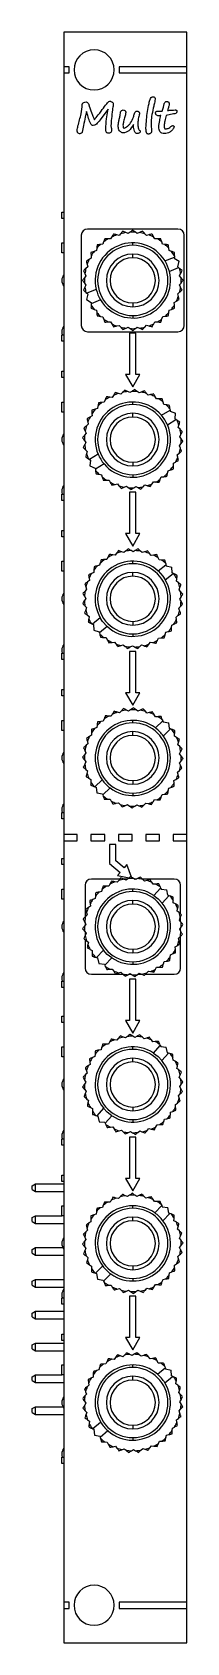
# Model space of a CAD drawing. Extents: x 280 to 292, y 410 to 538.
import ezdxf

# ---------------------------------------------------------------- set-up
doc = ezdxf.new("R2010")
doc.units = 0
doc.layers.get('0').update_dxf_attribs({"linetype": 'CONTINUOUS'})

msp = doc.modelspace()

# ---------------------------------------------------------------- linework, layer by layer
at = {"color": 7, "linetype": 'CONTINUOUS'}
for p, q in [((292.16, 538.36), (282.36, 538.36)), ((282.36, 538.36), (282.36, 535.61)), ((292.16, 535.61), (292.16, 538.36)), ((282.78, 535.61), (282.36, 535.61)), ((282.36, 535.61), (282.36, 535.11)), ((282.36, 535.11), (282.78, 535.11)), ((282.36, 535.11), (282.36, 474.36)), ((282.78, 535.11), (282.78, 535.61)), ((286.78, 535.61), (286.78, 535.11)), ((292.16, 535.61), (286.78, 535.61)), ((286.78, 535.11), (292.16, 535.11)), ((292.16, 535.11), (292.16, 535.61)), ((292.16, 474.36), (292.16, 535.11)), ((284.17, 532.03), (284.08, 531.59)), ((284.37, 532.54), (284.61, 531.89)), ((284.39, 532.54), (284.37, 532.54)), ((285.89, 532.22), (285.32, 531.46)), ((289.84, 532.06), (290.21, 532.06)), ((289.94, 531.7), (289.91, 531.7)), ((291.11, 531.84), (290.51, 531.73)), ((282.21, 523.51), (282.21, 524.01)), ((282.21, 524.01), (282.36, 524.01)), ((282.36, 523.51), (282.21, 523.51)), ((283.76, 522.16), (283.76, 514.96)), ((291.46, 522.66), (284.26, 522.66)), ((286.09, 521.87), (285.9, 521.88)), ((286.19, 522.03), (286.09, 521.87)), ((286.77, 522.15), (286.58, 522.2)), ((286.89, 522.29), (286.77, 522.15)), ((287.49, 522.3), (287.31, 522.38)), ((287.64, 522.41), (287.49, 522.3)), ((288.22, 522.3), (288.07, 522.41)), ((288.39, 522.38), (288.22, 522.3)), ((288.94, 522.15), (288.81, 522.29)), ((289.13, 522.2), (288.94, 522.15)), ((289.62, 521.87), (289.52, 522.03)), ((289.81, 521.88), (289.62, 521.87)), ((291.96, 514.96), (291.96, 522.16)), ((282.21, 520.76), (282.21, 521.56)), ((282.21, 521.56), (282.36, 521.56)), ((282.36, 520.76), (282.21, 520.76)), ((284.54, 520.52), (284.55, 520.33)), ((284.96, 520.94), (284.78, 520.88)), ((284.99, 521.13), (284.96, 520.94)), ((285.48, 521.46), (285.29, 521.43)), ((285.54, 521.64), (285.48, 521.46)), ((287.86, 521.36), (287.86, 521.56)), ((287.86, 520.36), (287.86, 520.66)), ((290.23, 521.46), (290.17, 521.64)), ((290.42, 521.43), (290.23, 521.46)), ((290.75, 520.94), (290.72, 521.13)), ((290.93, 520.88), (290.75, 520.94)), ((291.17, 520.52), (291.17, 520.42)), ((284.27, 519.65), (284.13, 519.52)), ((284.22, 519.84), (284.27, 519.65)), ((284.55, 520.33), (284.39, 520.23)), ((290.42, 520.12), (291.17, 520.42)), ((290.77, 519.28), (291.51, 519.59)), ((291.17, 520.42), (291.16, 520.33)), ((291.16, 520.33), (291.55, 520.1)), ((291.44, 519.65), (291.55, 520.1)), ((291.51, 519.59), (291.44, 519.65)), ((291.58, 519.52), (291.51, 519.59)), ((284.12, 518.93), (284.01, 518.78)), ((284.01, 518.35), (284.12, 518.19)), ((284.04, 519.1), (284.12, 518.93)), ((284.12, 518.19), (284.04, 518.02)), ((291.59, 518.93), (291.67, 519.11)), ((291.7, 518.78), (291.59, 518.93)), ((291.59, 518.2), (291.7, 518.35)), ((291.67, 518.03), (291.59, 518.2)), ((284.13, 517.6), (284.2, 517.54)), ((284.27, 517.47), (284.16, 517.03)), ((284.16, 517.03), (284.55, 516.79)), ((284.94, 517.84), (284.2, 517.54)), ((284.2, 517.54), (284.27, 517.47)), ((284.55, 516.7), (284.54, 516.6)), ((285.29, 517.01), (284.55, 516.7)), ((284.55, 516.79), (284.55, 516.7)), ((287.86, 516.76), (287.86, 516.46)), ((291.16, 516.8), (291.33, 516.9)), ((291.17, 516.61), (291.16, 516.8)), ((291.44, 517.48), (291.58, 517.61)), ((291.49, 517.29), (291.44, 517.48)), ((284.78, 516.25), (284.96, 516.18)), ((284.96, 516.18), (284.99, 516)), ((285.29, 515.69), (285.48, 515.66)), ((285.48, 515.66), (285.54, 515.49)), ((287.86, 515.76), (287.86, 515.56)), ((290.17, 515.49), (290.24, 515.67)), ((290.24, 515.67), (290.42, 515.7)), ((290.73, 516), (290.76, 516.19)), ((290.76, 516.19), (290.93, 516.25)), ((282.21, 513.71), (282.21, 514.21)), ((282.21, 514.21), (282.36, 514.21)), ((284.26, 514.46), (291.46, 514.46)), ((285.9, 515.25), (286.09, 515.26)), ((286.09, 515.26), (286.19, 515.09)), ((286.58, 514.93), (286.77, 514.97)), ((286.77, 514.97), (286.9, 514.83)), ((287.32, 514.75), (287.49, 514.83)), ((287.49, 514.83), (287.64, 514.72)), ((287.61, 514.36), (287.61, 511.06)), ((288.11, 514.36), (287.61, 514.36)), ((288.07, 514.72), (288.22, 514.83)), ((288.11, 511.06), (288.11, 514.36)), ((288.22, 514.83), (288.4, 514.75)), ((288.82, 514.84), (288.95, 514.98)), ((288.95, 514.98), (289.13, 514.93)), ((289.53, 515.09), (289.62, 515.26)), ((289.62, 515.26), (289.81, 515.25)), ((282.36, 513.71), (282.21, 513.71)), ((282.21, 510.81), (282.21, 511.31)), ((282.21, 511.31), (282.36, 511.31)), ((282.36, 510.81), (282.21, 510.81)), ((287.28, 511.06), (287.86, 510.06)), ((287.61, 511.06), (287.28, 511.06)), ((287.86, 510.06), (288.43, 511.06)), ((288.43, 511.06), (288.11, 511.06)), ((282.21, 508.06), (282.21, 508.86)), ((282.21, 508.86), (282.36, 508.86)), ((285.66, 509.02), (285.58, 508.85)), ((286.21, 509.23), (286.02, 509.25)), ((286.32, 509.39), (286.21, 509.23)), ((286.9, 509.49), (286.72, 509.54)), ((287.03, 509.62), (286.9, 509.49)), ((287.63, 509.61), (287.46, 509.69)), ((287.78, 509.71), (287.63, 509.61)), ((287.86, 508.66), (287.86, 508.86)), ((288.36, 509.58), (288.21, 509.7)), ((288.54, 509.65), (288.36, 509.58)), ((289.08, 509.41), (288.95, 509.55)), ((289.26, 509.45), (289.08, 509.41)), ((289.74, 509.1), (289.65, 509.27)), ((289.93, 509.1), (289.74, 509.1)), ((282.36, 508.06), (282.21, 508.06)), ((284.62, 507.75), (284.45, 507.66)), ((284.61, 507.94), (284.62, 507.75)), ((285.05, 508.35), (284.87, 508.29)), ((285.08, 508.53), (285.05, 508.35)), ((285.58, 508.85), (285.4, 508.83)), ((287.86, 507.66), (287.86, 507.96)), ((290.14, 507.8), (290.83, 508.22)), ((290.34, 508.67), (290.28, 508.85)), ((290.53, 508.64), (290.34, 508.67)), ((290.82, 508.32), (290.83, 508.22)), ((290.83, 508.22), (290.84, 508.13)), ((290.84, 508.13), (291.26, 507.96)), ((291.23, 507.51), (291.26, 507.96)), ((284.14, 506.37), (284.02, 506.22)), ((284.07, 506.54), (284.14, 506.37)), ((284.31, 507.08), (284.16, 506.96)), ((284.27, 507.27), (284.31, 507.08)), ((290.62, 507.04), (291.3, 507.46)), ((291.3, 507.46), (291.23, 507.51)), ((291.38, 507.4), (291.3, 507.46)), ((291.48, 506.82), (291.53, 507)), ((291.62, 506.69), (291.48, 506.82)), ((284.01, 505.79), (284.11, 505.63)), ((284.11, 505.63), (284.03, 505.46)), ((284.09, 505.04), (284.23, 504.91)), ((291.57, 505.36), (291.69, 505.51)), ((291.65, 505.18), (291.57, 505.36)), ((291.6, 506.09), (291.68, 506.26)), ((291.7, 505.94), (291.6, 506.09)), ((284.23, 504.91), (284.18, 504.72)), ((284.33, 504.32), (284.41, 504.27)), ((285.09, 504.69), (284.41, 504.27)), ((284.41, 504.27), (284.49, 504.22)), ((284.49, 504.22), (284.45, 503.77)), ((284.45, 503.77), (284.87, 503.59)), ((285.57, 503.92), (284.88, 503.5)), ((287.86, 504.06), (287.86, 503.76)), ((291.1, 503.98), (291.26, 504.07)), ((291.1, 503.79), (291.1, 503.98)), ((291.4, 504.64), (291.55, 504.77)), ((291.44, 504.46), (291.4, 504.64)), ((284.87, 503.59), (284.88, 503.5)), ((284.88, 503.5), (284.89, 503.4)), ((285.18, 503.09), (285.37, 503.05)), ((285.37, 503.05), (285.43, 502.87)), ((285.78, 502.62), (285.97, 502.62)), ((285.97, 502.62), (286.06, 502.46)), ((287.86, 503.06), (287.86, 502.86)), ((289.4, 502.34), (289.5, 502.49)), ((289.5, 502.49), (289.69, 502.48)), ((290.05, 502.7), (290.13, 502.88)), ((290.13, 502.88), (290.32, 502.9)), ((290.63, 503.19), (290.67, 503.38)), ((290.67, 503.38), (290.85, 503.44)), ((282.21, 501.01), (282.21, 501.51)), ((282.21, 501.51), (282.36, 501.51)), ((286.45, 502.28), (286.64, 502.32)), ((286.64, 502.32), (286.76, 502.17)), ((287.18, 502.07), (287.35, 502.15)), ((287.35, 502.15), (287.5, 502.03)), ((288.11, 501.66), (287.61, 501.66)), ((287.61, 501.66), (287.61, 498.36)), ((287.93, 502.01), (288.09, 502.12)), ((288.09, 502.12), (288.26, 502.03)), ((288.11, 498.36), (288.11, 501.66)), ((288.68, 502.1), (288.81, 502.24)), ((288.81, 502.24), (288.99, 502.19)), ((282.36, 501.01), (282.21, 501.01)), ((282.21, 498.11), (282.21, 498.61)), ((282.21, 498.61), (282.36, 498.61)), ((282.36, 498.11), (282.21, 498.11)), ((287.61, 498.36), (287.28, 498.36)), ((287.28, 498.36), (287.86, 497.36)), ((287.86, 497.36), (288.43, 498.36)), ((288.43, 498.36), (288.11, 498.36)), ((282.21, 495.36), (282.21, 496.16)), ((282.21, 496.16), (282.36, 496.16)), ((285.27, 496.02), (285.22, 495.83)), ((285.79, 496.3), (285.6, 496.29)), ((285.88, 496.47), (285.79, 496.3)), ((286.45, 496.64), (286.26, 496.67)), ((286.56, 496.79), (286.45, 496.64)), ((287.15, 496.85), (286.97, 496.91)), ((287.29, 496.97), (287.15, 496.85)), ((287.88, 496.91), (287.72, 497.01)), ((287.86, 495.96), (287.86, 496.16)), ((288.05, 497.01), (287.88, 496.91)), ((288.61, 496.84), (288.47, 496.96)), ((288.79, 496.9), (288.61, 496.84)), ((289.32, 496.62), (289.2, 496.77)), ((289.5, 496.64), (289.32, 496.62)), ((289.96, 496.27), (289.88, 496.44)), ((290.15, 496.25), (289.96, 496.27)), ((282.36, 495.36), (282.21, 495.36)), ((284.38, 494.81), (284.4, 494.62)), ((284.75, 495.27), (284.58, 495.19)), ((284.76, 495.46), (284.75, 495.27)), ((285.22, 495.83), (285.04, 495.79)), ((287.86, 494.96), (287.86, 495.26)), ((289.88, 495.38), (290.5, 495.88)), ((290.44, 494.68), (291.07, 495.18)), ((290.48, 495.98), (290.5, 495.88)), ((290.5, 495.88), (290.53, 495.8)), ((290.53, 495.8), (290.97, 495.68)), ((290.99, 495.22), (290.97, 495.68)), ((291.07, 495.18), (290.99, 495.22)), ((291.16, 495.14), (291.07, 495.18)), ((291.33, 494.57), (291.36, 494.76)), ((284.18, 493.92), (284.06, 493.78)), ((284.12, 494.1), (284.18, 493.92)), ((284.4, 494.62), (284.25, 494.51)), ((291.48, 494.46), (291.33, 494.57)), ((291.54, 493.87), (291.6, 494.05)), ((291.66, 493.73), (291.54, 493.87)), ((284.01, 493.36), (284.11, 493.19)), ((284.11, 493.19), (284.01, 493.03)), ((284.05, 492.6), (284.17, 492.46)), ((284.17, 492.46), (284.11, 492.28)), ((291.53, 492.41), (291.66, 492.55)), ((291.59, 492.23), (291.53, 492.41)), ((291.61, 493.14), (291.7, 493.3)), ((291.7, 492.97), (291.61, 493.14)), ((284.23, 491.87), (284.38, 491.75)), ((284.38, 491.75), (284.35, 491.57)), ((284.55, 491.19), (284.64, 491.14)), ((285.27, 491.65), (284.64, 491.14)), ((284.64, 491.14), (284.72, 491.1)), ((284.72, 491.1), (284.75, 490.65)), ((285.83, 490.95), (285.21, 490.44)), ((287.86, 491.36), (287.86, 491.06)), ((290.95, 490.87), (290.96, 491.06)), ((290.96, 491.06), (291.13, 491.14)), ((291.31, 491.7), (291.46, 491.82)), ((291.33, 491.52), (291.31, 491.7)), ((284.75, 490.65), (285.18, 490.53)), ((285.18, 490.53), (285.21, 490.44)), ((285.21, 490.44), (285.23, 490.35)), ((285.56, 490.07), (285.75, 490.06)), ((285.75, 490.06), (285.83, 489.89)), ((286.21, 489.68), (286.4, 489.71)), ((286.4, 489.71), (286.51, 489.56)), ((287.86, 490.36), (287.86, 490.16)), ((289.15, 489.54), (289.27, 489.69)), ((289.27, 489.69), (289.45, 489.66)), ((289.83, 489.86), (289.92, 490.03)), ((289.92, 490.03), (290.11, 490.04)), ((290.44, 490.31), (290.49, 490.49)), ((290.49, 490.49), (290.67, 490.54)), ((282.21, 488.31), (282.21, 488.81)), ((282.21, 488.81), (282.36, 488.81)), ((282.36, 488.31), (282.21, 488.31)), ((286.92, 489.43), (287.1, 489.49)), ((287.1, 489.49), (287.24, 489.36)), ((287.61, 488.96), (287.61, 485.66)), ((288.11, 488.96), (287.61, 488.96)), ((287.66, 489.32), (287.83, 489.41)), ((287.83, 489.41), (287.99, 489.32)), ((288.11, 485.66), (288.11, 488.96)), ((288.42, 489.36), (288.56, 489.48)), ((288.56, 489.48), (288.74, 489.42)), ((282.21, 485.41), (282.21, 485.91)), ((282.21, 485.91), (282.36, 485.91)), ((282.36, 485.41), (282.21, 485.41)), ((287.61, 485.66), (287.28, 485.66)), ((287.28, 485.66), (287.86, 484.66)), ((287.86, 484.66), (288.43, 485.66)), ((288.43, 485.66), (288.11, 485.66)), ((282.21, 482.66), (282.21, 483.46)), ((282.21, 483.46), (282.36, 483.46)), ((285.51, 483.39), (285.32, 483.36)), ((285.58, 483.57), (285.51, 483.39)), ((286.13, 483.79), (285.94, 483.8)), ((286.23, 483.95), (286.13, 483.79)), ((286.81, 484.07), (286.63, 484.11)), ((286.94, 484.2), (286.81, 484.07)), ((287.53, 484.2), (287.36, 484.28)), ((287.69, 484.31), (287.53, 484.2)), ((287.86, 483.26), (287.86, 483.46)), ((288.27, 484.19), (288.12, 484.3)), ((288.44, 484.27), (288.27, 484.19)), ((288.99, 484.04), (288.86, 484.18)), ((289.17, 484.08), (288.99, 484.04)), ((289.66, 483.75), (289.57, 483.91)), ((289.85, 483.75), (289.66, 483.75)), ((289.66, 482.86), (290.24, 483.42)), ((290.21, 483.51), (290.24, 483.42)), ((290.24, 483.42), (290.27, 483.33)), ((290.27, 483.33), (290.72, 483.26)), ((290.78, 482.81), (290.72, 483.26)), ((282.36, 482.66), (282.21, 482.66)), ((284.57, 482.27), (284.41, 482.17)), ((284.56, 482.46), (284.57, 482.27)), ((284.99, 482.88), (284.81, 482.81)), ((285.02, 483.07), (284.99, 482.88)), ((287.86, 482.26), (287.86, 482.56)), ((290.29, 482.21), (290.87, 482.78)), ((290.87, 482.78), (290.78, 482.81)), ((290.96, 482.74), (290.87, 482.78)), ((291.18, 482.19), (291.19, 482.38)), ((291.35, 482.09), (291.18, 482.19)), ((284.13, 480.88), (284.01, 480.72)), ((284.05, 481.05), (284.13, 480.88)), ((284.28, 481.6), (284.14, 481.47)), ((284.24, 481.78), (284.28, 481.6)), ((291.46, 481.51), (291.5, 481.69)), ((291.6, 481.38), (291.46, 481.51)), ((291.59, 480.79), (291.67, 480.96)), ((291.7, 480.63), (291.59, 480.79)), ((284.01, 480.3), (284.12, 480.14)), ((284.12, 480.14), (284.04, 479.97)), ((284.12, 479.55), (284.25, 479.42)), ((284.25, 479.42), (284.21, 479.23)), ((291.43, 479.33), (291.57, 479.46)), ((291.47, 479.15), (291.43, 479.33)), ((291.58, 480.05), (291.7, 480.2)), ((291.66, 479.88), (291.58, 480.05)), ((284.37, 478.84), (284.53, 478.74)), ((284.53, 478.74), (284.52, 478.55)), ((284.75, 478.19), (284.84, 478.15)), ((285.42, 478.71), (284.84, 478.15)), ((284.84, 478.15), (284.93, 478.12)), ((284.93, 478.12), (284.99, 477.67)), ((286.05, 478.07), (285.47, 477.51)), ((287.86, 478.66), (287.86, 478.36)), ((290.69, 477.86), (290.73, 478.05)), ((290.73, 478.05), (290.9, 478.11)), ((291.14, 478.66), (291.3, 478.75)), ((291.15, 478.47), (291.14, 478.66)), ((284.99, 477.67), (285.44, 477.59)), ((285.44, 477.59), (285.47, 477.51)), ((285.47, 477.51), (285.51, 477.41)), ((285.86, 477.17), (286.05, 477.18)), ((286.05, 477.18), (286.15, 477.01)), ((286.54, 476.85), (286.72, 476.89)), ((286.72, 476.89), (286.85, 476.75)), ((287.27, 476.66), (287.44, 476.74)), ((287.44, 476.74), (287.6, 476.62)), ((287.86, 477.66), (287.86, 477.46)), ((288.77, 476.72), (288.9, 476.86)), ((288.9, 476.86), (289.09, 476.82)), ((289.48, 476.97), (289.58, 477.14)), ((289.58, 477.14), (289.77, 477.13)), ((290.13, 477.36), (290.2, 477.54)), ((290.2, 477.54), (290.39, 477.56)), ((282.21, 475.61), (282.21, 476.11)), ((282.21, 476.11), (282.36, 476.11)), ((282.36, 475.61), (282.21, 475.61)), ((288.02, 476.62), (288.18, 476.73)), ((288.18, 476.73), (288.35, 476.65)), ((283.44, 474.36), (282.36, 474.36)), ((282.36, 474.36), (282.36, 473.86)), ((283.44, 473.86), (283.44, 474.36)), ((285.62, 474.36), (284.53, 474.36)), ((284.53, 474.36), (284.53, 473.86)), ((285.62, 473.86), (285.62, 474.36)), ((287.8, 474.36), (286.71, 474.36)), ((286.71, 474.36), (286.71, 473.86)), ((287.8, 473.86), (287.8, 474.36)), ((289.98, 474.36), (288.89, 474.36)), ((288.89, 474.36), (288.89, 473.86)), ((289.98, 473.86), (289.98, 474.36)), ((292.16, 474.36), (291.07, 474.36)), ((291.07, 474.36), (291.07, 473.86)), ((292.16, 473.86), (292.16, 474.36)), ((282.36, 473.86), (283.44, 473.86)), ((282.36, 473.86), (282.36, 413.11)), ((284.53, 473.86), (285.62, 473.86)), ((286.51, 473.56), (286.01, 473.56)), ((286.01, 473.56), (286.01, 472.03)), ((286.51, 472.26), (286.51, 473.56)), ((286.71, 473.86), (287.8, 473.86)), ((288.89, 473.86), (289.98, 473.86)), ((291.07, 473.86), (292.16, 473.86)), ((292.16, 413.11), (292.16, 473.86)), ((282.21, 471.95), (282.21, 472.45)), ((282.21, 472.45), (282.36, 472.45)), ((282.36, 471.95), (282.21, 471.95)), ((286.01, 472.03), (286.85, 471.32)), ((287.17, 471.7), (286.51, 472.26)), ((287.38, 471.95), (287.17, 471.7)), ((287.75, 470.96), (287.38, 471.95)), ((286.84, 470.8), (284.56, 470.8)), ((286.04, 470.4), (285.95, 470.23)), ((286.62, 470.54), (286.43, 470.58)), ((286.74, 470.69), (286.62, 470.54)), ((286.85, 471.32), (286.64, 471.07)), ((286.64, 471.07), (287.57, 470.9)), ((287.44, 470.8), (287.12, 470.8)), ((287.33, 470.71), (287.15, 470.79)), ((287.48, 470.83), (287.33, 470.71)), ((288.06, 470.75), (287.91, 470.85)), ((288.17, 470.8), (287.98, 470.8)), ((288.23, 470.83), (288.06, 470.75)), ((291.16, 470.8), (288.62, 470.8)), ((288.79, 470.63), (288.66, 470.77)), ((288.97, 470.69), (288.79, 470.63)), ((289.48, 470.38), (289.38, 470.54)), ((289.67, 470.4), (289.48, 470.38)), ((282.21, 469.2), (282.21, 470)), ((282.21, 470), (282.36, 470)), ((282.36, 469.2), (282.21, 469.2)), ((284.06, 470.3), (284.06, 467.77)), ((284.86, 469.26), (284.68, 469.18)), ((284.88, 469.44), (284.86, 469.26)), ((285.36, 469.8), (285.17, 469.76)), ((285.41, 469.98), (285.36, 469.8)), ((285.95, 470.23), (285.76, 470.23)), ((287.86, 469.8), (287.86, 470)), ((287.86, 468.8), (287.86, 469.1)), ((289.53, 469.49), (290.07, 470.08)), ((290.04, 470.17), (290.07, 470.08)), ((290.07, 470.08), (290.11, 470)), ((290.11, 470), (290.56, 469.95)), ((290.19, 468.88), (290.74, 469.47)), ((290.65, 469.5), (290.56, 469.95)), ((290.74, 469.47), (290.65, 469.5)), ((290.83, 469.44), (290.74, 469.47)), ((291.08, 468.91), (291.08, 469.1)), ((291.66, 468.02), (291.66, 470.3)), ((284.22, 467.94), (284.09, 467.8)), ((284.17, 468.12), (284.22, 467.94)), ((284.48, 468.63), (284.32, 468.52)), ((284.46, 468.82), (284.48, 468.63)), ((291.25, 468.82), (291.08, 468.91)), ((291.39, 468.24), (291.43, 468.43)), ((291.54, 468.12), (291.39, 468.24)), ((284.11, 467.21), (284.01, 467.05)), ((284.02, 467.38), (284.11, 467.21)), ((284.02, 466.63), (284.14, 466.48)), ((284.06, 467.32), (284.06, 467.13)), ((284.06, 466.59), (284.06, 466.27)), ((284.14, 466.48), (284.07, 466.3)), ((291.57, 467.53), (291.64, 467.7)), ((291.69, 467.38), (291.57, 467.53)), ((291.6, 466.79), (291.71, 466.95)), ((291.69, 466.62), (291.6, 466.79)), ((291.66, 467.42), (291.66, 467.74)), ((291.66, 466.68), (291.66, 466.88)), ((284.06, 465.98), (284.06, 463.7)), ((284.17, 465.88), (284.32, 465.76)), ((284.32, 465.76), (284.28, 465.58)), ((284.46, 465.19), (284.63, 465.1)), ((287.86, 465.2), (287.86, 464.9)), ((291.23, 465.38), (291.39, 465.48)), ((291.25, 465.19), (291.23, 465.38)), ((291.49, 466.07), (291.62, 466.2)), ((291.54, 465.88), (291.49, 466.07)), ((291.66, 463.7), (291.66, 466.24)), ((284.63, 465.1), (284.63, 464.91)), ((284.88, 464.56), (284.97, 464.53)), ((285.52, 465.12), (284.97, 464.53)), ((284.97, 464.53), (285.06, 464.5)), ((285.06, 464.5), (285.15, 464.06)), ((285.15, 464.06), (285.6, 464)), ((285.6, 464), (285.64, 463.92)), ((286.18, 464.51), (285.64, 463.92)), ((285.64, 463.92), (285.67, 463.83)), ((287.86, 464.2), (287.86, 464)), ((290.3, 464.03), (290.36, 464.21)), ((290.36, 464.21), (290.54, 464.24)), ((290.83, 464.56), (290.85, 464.75)), ((290.85, 464.75), (291.03, 464.82)), ((282.21, 462.15), (282.21, 462.65)), ((282.21, 462.65), (282.36, 462.65)), ((284.56, 463.2), (287.09, 463.2)), ((286.04, 463.61), (286.23, 463.62)), ((286.23, 463.62), (286.34, 463.46)), ((286.74, 463.32), (286.92, 463.37)), ((286.92, 463.37), (287.05, 463.24)), ((287.48, 463.17), (287.65, 463.26)), ((287.54, 463.2), (287.73, 463.2)), ((287.61, 462.8), (287.61, 459.5)), ((288.11, 462.8), (287.61, 462.8)), ((287.65, 463.26), (287.8, 463.15)), ((288.11, 459.5), (288.11, 462.8)), ((288.23, 463.17), (288.38, 463.29)), ((288.27, 463.2), (288.59, 463.2)), ((288.38, 463.29), (288.56, 463.22)), ((288.87, 463.2), (291.16, 463.2)), ((288.97, 463.32), (289.1, 463.46)), ((289.1, 463.46), (289.28, 463.43)), ((289.67, 463.61), (289.76, 463.77)), ((289.76, 463.77), (289.95, 463.77)), ((282.36, 462.15), (282.21, 462.15)), ((282.21, 459.36), (282.21, 459.86)), ((282.21, 459.86), (282.36, 459.86)), ((282.36, 459.36), (282.21, 459.36)), ((287.28, 459.5), (287.86, 458.5)), ((287.61, 459.5), (287.28, 459.5)), ((287.86, 458.5), (288.43, 459.5)), ((288.43, 459.5), (288.11, 459.5)), ((285.92, 457.62), (285.73, 457.62)), ((286.01, 457.79), (285.92, 457.62)), ((286.58, 457.94), (286.39, 457.98)), ((286.7, 458.09), (286.58, 457.94)), ((287.29, 458.12), (287.12, 458.19)), ((287.44, 458.24), (287.29, 458.12)), ((288.03, 458.16), (287.87, 458.26)), ((288.2, 458.25), (288.03, 458.16)), ((288.76, 458.05), (288.62, 458.19)), ((288.94, 458.11), (288.76, 458.05)), ((289.45, 457.81), (289.34, 457.97)), ((289.64, 457.83), (289.45, 457.81)), ((289.51, 456.92), (290.04, 457.52)), ((290.01, 457.61), (290.04, 457.52)), ((290.04, 457.52), (290.08, 457.43)), ((282.21, 456.61), (282.21, 457.41)), ((282.21, 457.41), (282.36, 457.41)), ((282.36, 456.61), (282.21, 456.61)), ((284.44, 456.2), (284.46, 456.01)), ((284.84, 456.64), (284.66, 456.56)), ((284.86, 456.83), (284.84, 456.64)), ((285.33, 457.18), (285.14, 457.15)), ((285.38, 457.37), (285.33, 457.18)), ((287.86, 457.21), (287.86, 457.41)), ((287.86, 456.21), (287.86, 456.51)), ((290.08, 457.43), (290.53, 457.39)), ((290.18, 456.32), (290.71, 456.91)), ((290.63, 456.94), (290.53, 457.39)), ((290.71, 456.91), (290.63, 456.94)), ((290.81, 456.88), (290.71, 456.91)), ((291.07, 456.35), (291.06, 456.54)), ((291.23, 456.26), (291.07, 456.35)), ((284.22, 455.31), (284.08, 455.18)), ((284.16, 455.5), (284.22, 455.31)), ((284.46, 456.01), (284.3, 455.9)), ((291.38, 455.69), (291.42, 455.87)), ((291.53, 455.57), (291.38, 455.69)), ((291.56, 454.98), (291.63, 455.15)), ((291.68, 454.83), (291.56, 454.98)), ((284.11, 454.59), (284.01, 454.43)), ((284.02, 454.75), (284.11, 454.59)), ((284.03, 454), (284.15, 453.85)), ((284.15, 453.85), (284.08, 453.68)), ((291.5, 453.51), (291.63, 453.65)), ((291.6, 454.24), (291.71, 454.4)), ((291.69, 454.07), (291.6, 454.24)), ((284.18, 453.26), (284.33, 453.14)), ((284.33, 453.14), (284.29, 452.95)), ((284.48, 452.57), (284.65, 452.48)), ((284.65, 452.48), (284.65, 452.29)), ((285.54, 452.51), (285, 451.91)), ((287.86, 452.61), (287.86, 452.31)), ((291.25, 452.82), (291.41, 452.93)), ((291.27, 452.63), (291.25, 452.82)), ((291.55, 453.33), (291.5, 453.51)), ((284.9, 451.94), (285, 451.91)), ((285, 451.91), (285.08, 451.89)), ((285.08, 451.89), (285.18, 451.44)), ((285.18, 451.44), (285.63, 451.39)), ((285.63, 451.39), (285.67, 451.31)), ((286.2, 451.91), (285.67, 451.31)), ((285.67, 451.31), (285.71, 451.22)), ((287.86, 451.61), (287.86, 451.41)), ((289.7, 451.04), (289.79, 451.2)), ((289.79, 451.2), (289.98, 451.21)), ((290.33, 451.46), (290.38, 451.64)), ((290.38, 451.64), (290.57, 451.68)), ((290.85, 452), (290.87, 452.19)), ((290.87, 452.19), (291.05, 452.26)), ((282.21, 449.56), (282.21, 450.06)), ((282.21, 450.06), (282.36, 450.06)), ((286.07, 451), (286.26, 451.02)), ((286.26, 451.02), (286.37, 450.86)), ((286.77, 450.72), (286.96, 450.77)), ((286.96, 450.77), (287.09, 450.64)), ((287.51, 450.58), (287.68, 450.67)), ((288.11, 450.21), (287.61, 450.21)), ((287.61, 450.21), (287.61, 446.91)), ((287.68, 450.67), (287.84, 450.56)), ((288.11, 446.91), (288.11, 450.21)), ((288.27, 450.59), (288.42, 450.71)), ((288.42, 450.71), (288.59, 450.64)), ((289.01, 450.74), (289.13, 450.89)), ((289.13, 450.89), (289.32, 450.85)), ((282.36, 449.56), (282.21, 449.56)), ((279.85, 446.33), (280.11, 446.48)), ((279.85, 446.02), (279.85, 446.33)), ((279.85, 446.02), (280.11, 445.87)), ((280.11, 445.87), (280.11, 446.48)), ((280.11, 446.48), (282.36, 446.48)), ((282.21, 446.68), (282.21, 447.18)), ((282.21, 447.18), (282.36, 447.18)), ((282.36, 446.68), (282.21, 446.68)), ((287.28, 446.91), (287.86, 445.91)), ((287.61, 446.91), (287.28, 446.91)), ((287.86, 445.91), (288.43, 446.91)), ((288.43, 446.91), (288.11, 446.91)), ((280.11, 445.87), (282.36, 445.87)), ((282.21, 443.93), (282.21, 444.73)), ((282.21, 444.73), (282.36, 444.73)), ((285.51, 444.78), (285.44, 444.6)), ((286.05, 445.02), (285.86, 445.02)), ((286.15, 445.18), (286.05, 445.02)), ((286.73, 445.3), (286.54, 445.35)), ((286.85, 445.45), (286.73, 445.3)), ((287.45, 445.46), (287.27, 445.53)), ((287.6, 445.57), (287.45, 445.46)), ((287.86, 444.53), (287.86, 444.73)), ((288.18, 445.46), (288.03, 445.57)), ((288.35, 445.55), (288.18, 445.46)), ((288.9, 445.33), (288.77, 445.47)), ((289.09, 445.38), (288.9, 445.33)), ((289.59, 445.06), (289.48, 445.22)), ((289.78, 445.07), (289.59, 445.06)), ((289.61, 444.16), (290.17, 444.74)), ((290.13, 444.83), (290.17, 444.74)), ((290.17, 444.74), (290.2, 444.65)), ((290.2, 444.65), (290.65, 444.59)), ((279.85, 443.79), (280.11, 443.94)), ((279.85, 443.48), (279.85, 443.79)), ((279.85, 443.48), (280.11, 443.33)), ((280.11, 443.33), (280.11, 443.94)), ((280.11, 443.94), (282.21, 443.94)), ((280.11, 443.33), (282.36, 443.33)), ((282.36, 443.93), (282.21, 443.93)), ((284.53, 443.46), (284.37, 443.36)), ((284.52, 443.65), (284.53, 443.46)), ((284.93, 444.07), (284.75, 444.01)), ((284.96, 444.26), (284.93, 444.07)), ((285.44, 444.6), (285.26, 444.57)), ((287.86, 443.53), (287.86, 443.83)), ((290.25, 443.54), (290.81, 444.11)), ((290.73, 444.14), (290.65, 444.59)), ((290.81, 444.11), (290.73, 444.14)), ((290.91, 444.08), (290.81, 444.11)), ((291.14, 443.53), (291.15, 443.72)), ((291.31, 443.44), (291.14, 443.53)), ((284.12, 442.05), (284.01, 441.9)), ((284.04, 442.23), (284.12, 442.05)), ((284.25, 442.78), (284.12, 442.65)), ((284.21, 442.96), (284.25, 442.78)), ((291.43, 442.86), (291.47, 443.04)), ((291.57, 442.73), (291.43, 442.86)), ((291.58, 442.14), (291.66, 442.31)), ((291.7, 441.99), (291.58, 442.14)), ((279.85, 441.25), (280.11, 441.4)), ((279.85, 440.94), (279.85, 441.25)), ((279.85, 440.94), (280.11, 440.79)), ((280.11, 440.79), (280.11, 441.4)), ((280.11, 441.4), (282.28, 441.4)), ((280.11, 440.79), (282.36, 440.79)), ((284.01, 441.47), (284.13, 441.32)), ((284.13, 441.32), (284.05, 441.15)), ((291.46, 440.68), (291.59, 440.81)), ((291.59, 441.4), (291.7, 441.56)), ((291.67, 441.23), (291.59, 441.4)), ((284.14, 440.73), (284.28, 440.6)), ((284.28, 440.6), (284.24, 440.41)), ((284.41, 440.02), (284.57, 439.92)), ((284.57, 439.92), (284.56, 439.73)), ((285.46, 439.92), (284.9, 439.35)), ((287.86, 439.93), (287.86, 439.63)), ((291.18, 440), (291.34, 440.1)), ((291.19, 439.81), (291.18, 440)), ((291.5, 440.5), (291.46, 440.68)), ((279.85, 438.71), (280.11, 438.86)), ((279.85, 438.4), (279.85, 438.71)), ((279.85, 438.4), (280.11, 438.25)), ((280.11, 438.25), (280.11, 438.86)), ((280.11, 438.86), (282.36, 438.86)), ((280.11, 438.25), (282.36, 438.25)), ((284.8, 439.38), (284.9, 439.35)), ((284.9, 439.35), (284.98, 439.32)), ((284.98, 439.32), (285.06, 438.87)), ((285.06, 438.87), (285.51, 438.8)), ((285.51, 438.8), (285.54, 438.72)), ((286.1, 439.29), (285.54, 438.72)), ((285.54, 438.72), (285.58, 438.63)), ((285.94, 438.39), (286.13, 438.4)), ((286.13, 438.4), (286.23, 438.24)), ((287.86, 438.93), (287.86, 438.73)), ((289.56, 438.28), (289.66, 438.44)), ((289.66, 438.44), (289.85, 438.44)), ((290.2, 438.68), (290.27, 438.86)), ((290.27, 438.86), (290.46, 438.89)), ((290.75, 439.19), (290.78, 439.38)), ((290.78, 439.38), (290.96, 439.45)), ((282.21, 436.88), (282.21, 437.38)), ((282.21, 437.38), (282.36, 437.38)), ((286.62, 438.08), (286.81, 438.13)), ((286.81, 438.13), (286.94, 437.99)), ((287.36, 437.91), (287.53, 437.99)), ((287.53, 437.99), (287.69, 437.88)), ((287.61, 437.53), (287.61, 434.23)), ((288.11, 437.53), (287.61, 437.53)), ((288.11, 437.89), (288.27, 438)), ((288.11, 434.23), (288.11, 437.53)), ((288.27, 438), (288.44, 437.92)), ((288.86, 438.01), (288.98, 438.15)), ((288.98, 438.15), (289.17, 438.11)), ((279.85, 436.17), (280.11, 436.32)), ((279.85, 435.86), (279.85, 436.17)), ((279.85, 435.86), (280.11, 435.71)), ((280.11, 435.71), (280.11, 436.32)), ((280.11, 436.32), (282.36, 436.32)), ((280.11, 435.71), (282.36, 435.71)), ((282.36, 436.88), (282.21, 436.88)), ((282.21, 433.98), (282.21, 434.48)), ((282.21, 434.48), (282.36, 434.48)), ((279.85, 433.63), (280.11, 433.78)), ((279.85, 433.32), (279.85, 433.63)), ((279.85, 433.32), (280.11, 433.17)), ((280.11, 433.17), (280.11, 433.78)), ((280.11, 433.78), (282.36, 433.78)), ((280.11, 433.17), (282.36, 433.17)), ((282.36, 433.98), (282.21, 433.98)), ((287.61, 434.23), (287.28, 434.23)), ((287.28, 434.23), (287.86, 433.23)), ((287.86, 433.23), (288.43, 434.23)), ((288.43, 434.23), (288.11, 434.23)), ((282.21, 431.23), (282.21, 432.03)), ((282.21, 432.03), (282.36, 432.03)), ((285.21, 431.82), (285.16, 431.64)), ((285.72, 432.11), (285.53, 432.1)), ((285.8, 432.29), (285.72, 432.11)), ((286.37, 432.47), (286.18, 432.49)), ((286.48, 432.62), (286.37, 432.47)), ((287.07, 432.69), (286.88, 432.75)), ((287.21, 432.82), (287.07, 432.69)), ((287.8, 432.78), (287.63, 432.87)), ((287.96, 432.88), (287.8, 432.78)), ((287.86, 431.83), (287.86, 432.03)), ((288.53, 432.72), (288.38, 432.84)), ((288.71, 432.78), (288.53, 432.72)), ((289.24, 432.52), (289.12, 432.67)), ((289.42, 432.55), (289.24, 432.52)), ((289.89, 432.18), (289.8, 432.35)), ((289.83, 431.29), (290.44, 431.81)), ((290.08, 432.17), (289.89, 432.18)), ((290.41, 431.91), (290.44, 431.81)), ((290.44, 431.81), (290.46, 431.72)), ((279.85, 431.09), (280.11, 431.24)), ((279.85, 430.78), (279.85, 431.09)), ((279.85, 430.78), (280.11, 430.63)), ((280.11, 430.63), (280.11, 431.24)), ((280.11, 431.24), (282.21, 431.24)), ((280.11, 430.63), (282.36, 430.63)), ((282.36, 431.23), (282.21, 431.23)), ((284.34, 430.6), (284.37, 430.41)), ((284.7, 431.06), (284.53, 430.98)), ((284.71, 431.25), (284.7, 431.06)), ((285.16, 431.64), (284.98, 431.59)), ((287.86, 430.83), (287.86, 431.13)), ((290.41, 430.6), (291.02, 431.12)), ((290.46, 431.72), (290.91, 431.62)), ((290.94, 431.16), (290.91, 431.62)), ((291.02, 431.12), (290.94, 431.16)), ((291.11, 431.08), (291.02, 431.12)), ((291.3, 430.52), (291.32, 430.71)), ((291.45, 430.41), (291.3, 430.52)), ((284.17, 429.7), (284.04, 429.56)), ((284.1, 429.88), (284.17, 429.7)), ((284.37, 430.41), (284.22, 430.29)), ((291.52, 429.82), (291.58, 430)), ((291.65, 429.68), (291.52, 429.82)), ((291.61, 429.09), (291.7, 429.25)), ((279.85, 428.55), (280.11, 428.7)), ((279.85, 428.24), (279.85, 428.55)), ((279.85, 428.24), (280.11, 428.09)), ((280.11, 428.09), (280.11, 428.7)), ((280.11, 428.7), (282.28, 428.7)), ((280.11, 428.09), (282.36, 428.09)), ((284.01, 429.13), (284.11, 428.97)), ((284.11, 428.97), (284.01, 428.8)), ((284.06, 428.38), (284.19, 428.24)), ((284.19, 428.24), (284.13, 428.06)), ((291.54, 428.36), (291.67, 428.5)), ((291.61, 428.18), (291.54, 428.36)), ((291.7, 428.93), (291.61, 429.09)), ((284.26, 427.65), (284.41, 427.54)), ((284.41, 427.54), (284.39, 427.35)), ((284.6, 426.98), (284.69, 426.93)), ((285.3, 427.45), (284.69, 426.93)), ((284.69, 426.93), (284.77, 426.9)), ((284.77, 426.9), (284.8, 426.44)), ((285.88, 426.77), (285.27, 426.25)), ((287.86, 427.23), (287.86, 426.93)), ((291, 426.81), (291.01, 427)), ((291.01, 427), (291.18, 427.08)), ((291.34, 427.65), (291.49, 427.77)), ((291.37, 427.46), (291.34, 427.65)), ((284.8, 426.44), (285.25, 426.34)), ((285.25, 426.34), (285.27, 426.25)), ((285.27, 426.25), (285.3, 426.15)), ((285.63, 425.89), (285.82, 425.88)), ((285.82, 425.88), (285.91, 425.71)), ((286.29, 425.51), (286.48, 425.54)), ((286.48, 425.54), (286.59, 425.39)), ((287, 425.27), (287.18, 425.34)), ((287.18, 425.34), (287.33, 425.22)), ((287.86, 426.23), (287.86, 426.03)), ((288.51, 425.23), (288.65, 425.36)), ((288.65, 425.36), (288.83, 425.3)), ((289.23, 425.43), (289.35, 425.59)), ((289.35, 425.59), (289.53, 425.56)), ((289.91, 425.77), (289.99, 425.94)), ((289.99, 425.94), (290.18, 425.96)), ((290.5, 426.23), (290.55, 426.42)), ((290.55, 426.42), (290.73, 426.47)), ((282.21, 424.18), (282.21, 424.68)), ((282.21, 424.68), (282.36, 424.68)), ((282.36, 424.18), (282.21, 424.18)), ((287.75, 425.18), (287.92, 425.28)), ((287.92, 425.28), (288.08, 425.19)), ((282.78, 413.11), (282.36, 413.11)), ((282.36, 413.11), (282.36, 412.61)), ((282.36, 412.61), (282.78, 412.61)), ((282.36, 412.61), (282.36, 409.86)), ((282.78, 412.61), (282.78, 413.11)), ((286.78, 413.11), (286.78, 412.61)), ((292.16, 413.11), (286.78, 413.11)), ((286.78, 412.61), (292.16, 412.61)), ((292.16, 412.61), (292.16, 413.11)), ((292.16, 409.86), (292.16, 412.61)), ((282.36, 409.86), (292.16, 409.86))]:
    msp.add_line(p, q, dxfattribs=at)
at = {"color": 7, "linetype": 'CONTINUOUS', "flags": 128}
for points in [[(282.21, 514.46), (282.22, 514.32), (282.25, 514.21)], [(282.21, 501.76), (282.22, 501.62), (282.25, 501.51)], [(289.88, 495.38), (290.25, 494.97), (290.44, 494.68)], [(285.83, 490.95), (285.46, 491.36), (285.27, 491.65)], [(282.21, 489.06), (282.22, 488.92), (282.25, 488.81)], [(282.21, 476.36), (282.22, 476.22), (282.25, 476.11)], [(289.53, 469.49), (289.88, 469.22), (290.19, 468.88)], [(286.18, 464.51), (285.83, 464.78), (285.52, 465.12)], [(282.21, 462.9), (282.22, 462.76), (282.25, 462.65)], [(289.51, 456.92), (289.88, 456.63), (290.18, 456.32)], [(286.2, 451.91), (285.83, 452.2), (285.54, 452.51)], [(282.21, 450.31), (282.22, 450.17), (282.25, 450.06)], [(282.21, 437.63), (282.22, 437.48), (282.25, 437.38)], [(282.21, 424.93), (282.22, 424.78), (282.25, 424.68)]]:
    msp.add_lwpolyline(points, dxfattribs=at)
at = {"color": 7, "linetype": 'CONTINUOUS'}
for centre, radius, start, end in [((284.78, 535.36), 1.6, 0, 180), ((284.78, 535.36), 1.6, 180, 0), ((284.26, 522.16), 0.5, 90, 180), ((287.86, 518.56), 3.85, 120.5888, 126.9566), ((287.86, 518.56), 3.85, 109.3388, 115.7066), ((287.86, 518.56), 3.85, 98.0888, 104.4566), ((287.86, 518.56), 3.85, 86.8388, 93.2066), ((287.86, 518.56), 3.85, 75.5888, 81.9566), ((287.86, 518.56), 3.85, 64.3388, 70.7066), ((287.86, 518.56), 3.85, 53.0888, 59.4566), ((291.46, 522.16), 0.5, 0, 90), ((287.86, 518.56), 3.85, 143.0888, 149.4566), ((287.86, 518.56), 3, 31.1496, 193.8957), ((287.86, 518.56), 3.85, 131.8388, 138.2066), ((287.86, 518.56), 2.8, 90, 270), ((287.86, 518.56), 2.1, 90, 270), ((287.86, 518.56), 2.8, 270, 90), ((287.86, 518.56), 2.1, 270, 90), ((287.86, 518.56), 3.85, 41.8388, 48.2066), ((287.86, 518.56), 3.85, 30.5888, 36.9566), ((287.86, 518.56), 3.85, 165.5888, 171.9566), ((287.86, 518.56), 3.85, 154.3388, 160.7066), ((287.86, 518.56), 3, 211.1496, 13.8957), ((287.86, 518.56), 1.8, 90, 270), ((287.86, 518.56), 1.8, 270, 90), ((287.86, 518.56), 3, 13.8957, 31.1496), ((287.86, 518.56), 3.85, 8.0888, 14.4566), ((282.96, 518.56), 0.75, 143.1301, 180), ((282.96, 518.56), 0.75, 180, 216.8699), ((287.86, 518.56), 3.85, 176.8388, 183.2066), ((287.86, 518.56), 3.85, 188.0888, 194.4566), ((287.86, 518.56), 3.85, 345.5888, 351.9566), ((287.86, 518.56), 3.85, 356.8388, 3.2066), ((287.86, 518.56), 3.85, 210.5888, 216.9566), ((287.86, 518.56), 3, 193.8957, 211.1496), ((287.86, 518.56), 3.85, 323.0888, 329.4566), ((287.86, 518.56), 3.85, 334.3388, 340.7066), ((287.86, 518.56), 3.85, 221.8388, 228.2066), ((287.86, 518.56), 3.85, 233.0888, 239.4566), ((287.86, 518.56), 3.85, 300.5888, 306.9566), ((287.86, 518.56), 3.85, 311.8388, 318.2066), ((282.96, 514.46), 0.75, 143.1301, 180), ((284.26, 514.96), 0.5, 180, 270), ((287.86, 518.56), 3.85, 244.3388, 250.7066), ((287.86, 518.56), 3.85, 255.5888, 261.9566), ((287.86, 518.56), 3.85, 266.8388, 273.2066), ((287.86, 518.56), 3.85, 278.0888, 284.4566), ((287.86, 518.56), 3.85, 289.3388, 295.7066), ((291.46, 514.96), 0.5, 270, 0), ((287.86, 505.86), 3, 40.2725, 203.0186), ((287.86, 505.86), 3.85, 118.4617, 124.8295), ((287.86, 505.86), 3.85, 107.2117, 113.5795), ((287.86, 505.86), 3.85, 95.9617, 102.3295), ((287.86, 505.86), 3.85, 84.7117, 91.0795), ((287.86, 505.86), 3.85, 73.4617, 79.8295), ((287.86, 505.86), 3.85, 62.2117, 68.5795), ((287.86, 505.86), 3.85, 50.9617, 57.3295), ((287.86, 505.86), 3.85, 152.2117, 158.5795), ((287.86, 505.86), 3.85, 140.9617, 147.3295), ((287.86, 505.86), 2.8, 90, 270), ((287.86, 505.86), 3.85, 129.7117, 136.0795), ((287.86, 505.86), 2.1, 90, 270), ((287.86, 505.86), 1.8, 90, 270), ((287.86, 505.86), 2.8, 270, 90), ((287.86, 505.86), 2.1, 270, 90), ((287.86, 505.86), 1.8, 270, 90), ((287.86, 505.86), 3, 23.0186, 40.2725), ((287.86, 505.86), 3.85, 39.7117, 46.0795), ((282.96, 505.86), 0.75, 143.1301, 180), ((287.86, 505.86), 3.85, 163.4617, 169.8295), ((287.86, 505.86), 3, 220.2725, 23.0186), ((287.86, 505.86), 3.85, 17.2117, 23.5795), ((287.86, 505.86), 3.85, 5.9617, 12.3295), ((282.96, 505.86), 0.75, 180, 216.8699), ((287.86, 505.86), 3.85, 174.7117, 181.0795), ((287.86, 505.86), 3.85, 185.9617, 192.3295), ((287.86, 505.86), 3.85, 343.4617, 349.8295), ((287.86, 505.86), 3.85, 354.7117, 1.0795), ((287.86, 505.86), 3.85, 197.2117, 203.5795), ((287.86, 505.86), 3, 203.0186, 220.2725), ((287.86, 505.86), 3.85, 320.9617, 327.3295), ((287.86, 505.86), 3.85, 332.2117, 338.5795), ((287.86, 505.86), 3.85, 219.7117, 226.0795), ((287.86, 505.86), 3.85, 230.9617, 237.3295), ((287.86, 505.86), 3.85, 242.2117, 248.5795), ((287.86, 505.86), 3.85, 298.4617, 304.8295), ((287.86, 505.86), 3.85, 309.7117, 316.0795), ((282.96, 501.76), 0.75, 143.1301, 180), ((287.86, 505.86), 3.85, 253.4617, 259.8295), ((287.86, 505.86), 3.85, 264.7117, 271.0795), ((287.86, 505.86), 3.85, 275.9617, 282.3295), ((287.86, 505.86), 3.85, 287.2117, 293.5795), ((287.86, 493.16), 3, 47.588, 210.3341), ((287.86, 493.16), 3.85, 125.7772, 132.1449), ((287.86, 493.16), 3.85, 114.5272, 120.8949), ((287.86, 493.16), 3.85, 103.2772, 109.6449), ((287.86, 493.16), 3.85, 92.0272, 98.3949), ((287.86, 493.16), 3.85, 80.7772, 87.1449), ((287.86, 493.16), 3.85, 69.5272, 75.8949), ((287.86, 493.16), 3.85, 58.2772, 64.6449), ((287.86, 493.16), 3.85, 47.0272, 53.3949), ((287.86, 493.16), 3.85, 148.2772, 154.6449), ((287.86, 493.16), 3.85, 137.0272, 143.3949), ((287.86, 493.16), 2.8, 90, 270), ((287.86, 493.16), 2.1, 90, 270), ((287.86, 493.16), 1.8, 90, 270), ((287.86, 493.16), 2.8, 270, 90), ((287.86, 493.16), 2.1, 270, 90), ((287.86, 493.16), 1.8, 270, 90), ((287.86, 493.16), 3.85, 24.5272, 30.8949), ((282.96, 493.16), 0.75, 143.1301, 180), ((287.86, 493.16), 3.85, 170.7772, 177.1449), ((287.86, 493.16), 3.85, 159.5272, 165.8949), ((287.86, 493.16), 3, 227.588, 30.3341), ((287.86, 493.16), 3.85, 13.2772, 19.6449), ((287.86, 493.16), 3.85, 2.0272, 8.3949), ((282.96, 493.16), 0.75, 180, 216.8699), ((287.86, 493.16), 3.85, 182.0272, 188.3949), ((287.86, 493.16), 3.85, 193.2772, 199.6449), ((287.86, 493.16), 3.85, 339.5272, 345.8949), ((287.86, 493.16), 3.85, 350.7772, 357.1449), ((287.86, 493.16), 3.85, 204.5272, 210.8949), ((287.86, 493.16), 3.85, 328.2772, 334.6449), ((287.86, 493.16), 3.85, 227.0272, 233.3949), ((287.86, 493.16), 3.85, 238.2772, 244.6449), ((287.86, 493.16), 3.85, 294.5272, 300.8949), ((287.86, 493.16), 3.85, 305.7772, 312.1449), ((287.86, 493.16), 3.85, 317.0272, 323.3949), ((282.96, 489.06), 0.75, 143.1301, 180), ((287.86, 493.16), 3.85, 249.5272, 255.8949), ((287.86, 493.16), 3.85, 260.7772, 267.1449), ((287.86, 493.16), 3.85, 272.0272, 278.3949), ((287.86, 493.16), 3.85, 283.2772, 289.6449), ((287.86, 480.46), 3, 52.9364, 215.6825), ((287.86, 480.46), 3.85, 131.1256, 137.4933), ((287.86, 480.46), 2.8, 90, 270), ((287.86, 480.46), 3.85, 119.8756, 126.2433), ((287.86, 480.46), 3.85, 108.6256, 114.9933), ((287.86, 480.46), 3.85, 97.3756, 103.7433), ((287.86, 480.46), 3.85, 86.1256, 92.4933), ((287.86, 480.46), 2.8, 270, 90), ((287.86, 480.46), 3.85, 74.8756, 81.2433), ((287.86, 480.46), 3.85, 63.6256, 69.9933), ((287.86, 480.46), 3.85, 52.3756, 58.7433), ((287.86, 480.46), 3.85, 153.6256, 159.9933), ((287.86, 480.46), 3.85, 142.3756, 148.7433), ((287.86, 480.46), 2.1, 90, 270), ((287.86, 480.46), 3, 232.9364, 35.6825), ((287.86, 480.46), 1.8, 90, 270), ((287.86, 480.46), 2.1, 270, 90), ((287.86, 480.46), 1.8, 270, 90), ((287.86, 480.46), 3, 35.6825, 52.9364), ((287.86, 480.46), 3.85, 29.8756, 36.2433), ((287.86, 480.46), 3.85, 18.6256, 24.9933), ((282.96, 480.46), 0.75, 143.1301, 180), ((287.86, 480.46), 3.85, 176.1256, 182.4933), ((287.86, 480.46), 3.85, 164.8756, 171.2433), ((287.86, 480.46), 3.85, 7.3756, 13.7433), ((287.86, 480.46), 3.85, 356.1256, 2.4933), ((282.96, 480.46), 0.75, 180, 216.8699), ((287.86, 480.46), 3.85, 187.3756, 193.7433), ((287.86, 480.46), 3.85, 344.8756, 351.2433), ((287.86, 480.46), 3.85, 198.6256, 204.9933), ((287.86, 480.46), 3.85, 209.8756, 216.2433), ((287.86, 480.46), 3, 215.6825, 232.9364), ((287.86, 480.46), 3.85, 322.3756, 328.7433), ((287.86, 480.46), 3.85, 333.6256, 339.9933), ((282.96, 476.36), 0.75, 143.1301, 180), ((287.86, 480.46), 3.85, 232.3756, 238.7433), ((287.86, 480.46), 3.85, 243.6256, 249.9933), ((287.86, 480.46), 3.85, 254.8756, 261.2433), ((287.86, 480.46), 3.85, 288.6256, 294.9933), ((287.86, 480.46), 3.85, 299.8756, 306.2433), ((287.86, 480.46), 3.85, 311.1256, 317.4933), ((287.86, 480.46), 3.85, 266.1256, 272.4933), ((287.86, 480.46), 3.85, 277.3756, 283.7433), ((284.56, 470.3), 0.5, 90, 180), ((287.86, 467), 3.85, 111.7462, 118.114), ((287.86, 467), 3.85, 100.4962, 106.864), ((287.86, 467), 3.85, 89.2462, 95.614), ((287.86, 467), 3.85, 77.9962, 84.364), ((287.86, 467), 3.85, 66.7462, 73.114), ((287.86, 467), 3.85, 55.4962, 61.864), ((291.16, 470.3), 0.5, 0, 90), ((287.86, 467), 3.85, 145.4962, 151.864), ((287.86, 467), 3, 56.057, 218.8032), ((287.86, 467), 3.85, 134.2462, 140.614), ((287.86, 467), 2.8, 90, 270), ((287.86, 467), 3.85, 122.9962, 129.364), ((287.86, 467), 2.1, 90, 270), ((287.86, 467), 2.8, 270, 90), ((287.86, 467), 2.1, 270, 90), ((287.86, 467), 3.85, 32.9962, 39.364), ((287.86, 467), 3.85, 167.9962, 174.364), ((287.86, 467), 3.85, 156.7462, 163.114), ((287.86, 467), 1.8, 90, 270), ((287.86, 467), 3, 236.057, 38.8032), ((287.86, 467), 1.8, 270, 90), ((287.86, 467), 3.85, 21.7462, 28.114), ((287.86, 467), 3.85, 10.4962, 16.864), ((282.96, 467), 0.75, 143.1301, 180), ((282.96, 467), 0.75, 180, 216.8699), ((287.86, 467), 3.85, 179.2462, 185.614), ((287.86, 467), 3.85, 347.9962, 354.364), ((287.86, 467), 3.85, 359.2462, 5.614), ((287.86, 467), 3.85, 190.4962, 196.864), ((287.86, 467), 3.85, 201.7462, 208.114), ((287.86, 467), 3.85, 325.4962, 331.864), ((287.86, 467), 3.85, 336.7462, 343.114), ((287.86, 467), 3.85, 212.9962, 219.364), ((287.86, 467), 3.85, 302.9962, 309.364), ((287.86, 467), 3.85, 314.2462, 320.614), ((282.96, 462.9), 0.75, 143.1301, 180), ((284.56, 463.7), 0.5, 180, 270), ((287.86, 467), 3.85, 235.4962, 241.864), ((287.86, 467), 3.85, 246.7462, 253.114), ((287.86, 467), 3.85, 257.9962, 264.364), ((287.86, 467), 3.85, 269.2462, 275.614), ((287.86, 467), 3.85, 280.4962, 286.864), ((287.86, 467), 3.85, 291.7462, 298.114), ((291.16, 463.7), 0.5, 270, 0), ((287.86, 454.41), 3.85, 123.5536, 129.9214), ((287.86, 454.41), 3.85, 112.3036, 118.6714), ((287.86, 454.41), 3.85, 101.0536, 107.4214), ((287.86, 454.41), 3.85, 89.8036, 96.1714), ((287.86, 454.41), 3.85, 78.5536, 84.9214), ((287.86, 454.41), 3.85, 67.3036, 73.6714), ((287.86, 454.41), 3.85, 56.0536, 62.4214), ((287.86, 454.41), 3.85, 146.0536, 152.4214), ((287.86, 454.41), 3, 56.6144, 219.3606), ((287.86, 454.41), 3.85, 134.8036, 141.1714), ((287.86, 454.41), 2.8, 90, 270), ((287.86, 454.41), 2.1, 90, 270), ((287.86, 454.41), 1.8, 90, 270), ((287.86, 454.41), 3, 236.6144, 39.3606), ((287.86, 454.41), 2.8, 270, 90), ((287.86, 454.41), 2.1, 270, 90), ((287.86, 454.41), 1.8, 270, 90), ((287.86, 454.41), 3.85, 33.5536, 39.9214), ((287.86, 454.41), 3.85, 22.3036, 28.6714), ((287.86, 454.41), 3.85, 168.5536, 174.9214), ((287.86, 454.41), 3.85, 157.3036, 163.6714), ((287.86, 454.41), 3.85, 11.0536, 17.4214), ((282.96, 454.41), 0.75, 143.1301, 180), ((282.96, 454.41), 0.75, 180, 216.8699), ((287.86, 454.41), 3.85, 179.8036, 186.1714), ((287.86, 454.41), 3.85, 191.0536, 197.4214), ((287.86, 454.41), 3.85, 348.5536, 354.9214), ((287.86, 454.41), 3.85, 359.8036, 6.1714), ((287.86, 454.41), 3.85, 202.3036, 208.6714), ((287.86, 454.41), 3.85, 326.0536, 332.4214), ((287.86, 454.41), 3.85, 337.3036, 343.6714), ((287.86, 454.41), 3.85, 213.5536, 219.9214), ((287.86, 454.41), 3.85, 236.0536, 242.4214), ((287.86, 454.41), 3.85, 292.3036, 298.6714), ((287.86, 454.41), 3.85, 303.5536, 309.9214), ((287.86, 454.41), 3.85, 314.8036, 321.1714), ((282.96, 450.31), 0.75, 143.1301, 180), ((287.86, 454.41), 3.85, 247.3036, 253.6714), ((287.86, 454.41), 3.85, 258.5536, 264.9214), ((287.86, 454.41), 3.85, 269.8036, 276.1714), ((287.86, 454.41), 3.85, 281.0536, 287.4214), ((287.86, 441.73), 3, 54.2797, 217.0258), ((287.86, 441.73), 3.85, 121.2189, 127.5867), ((287.86, 441.73), 3.85, 109.9689, 116.3367), ((287.86, 441.73), 3.85, 98.7189, 105.0867), ((287.86, 441.73), 3.85, 87.4689, 93.8367), ((287.86, 441.73), 3.85, 76.2189, 82.5867), ((287.86, 441.73), 3.85, 64.9689, 71.3367), ((287.86, 441.73), 3.85, 53.7189, 60.0867), ((287.86, 441.73), 3.85, 154.9689, 161.3367), ((287.86, 441.73), 3.85, 143.7189, 150.0867), ((287.86, 441.73), 3.85, 132.4689, 138.8367), ((287.86, 441.73), 2.8, 90, 270), ((287.86, 441.73), 2.1, 90, 270), ((287.86, 441.73), 1.8, 90, 270), ((287.86, 441.73), 3, 234.2797, 37.0258), ((287.86, 441.73), 2.8, 270, 90), ((287.86, 441.73), 2.1, 270, 90), ((287.86, 441.73), 1.8, 270, 90), ((287.86, 441.73), 3, 37.0258, 54.2797), ((287.86, 441.73), 3.85, 31.2189, 37.5867), ((287.86, 441.73), 3.85, 19.9689, 26.3367), ((282.96, 441.73), 0.75, 143.1301, 180), ((287.86, 441.73), 3.85, 166.2189, 172.5867), ((287.86, 441.73), 3.85, 8.7189, 15.0867), ((282.96, 441.73), 0.75, 180, 216.8699), ((287.86, 441.73), 3.85, 177.4689, 183.8367), ((287.86, 441.73), 3.85, 188.7189, 195.0867), ((287.86, 441.73), 3.85, 346.2189, 352.5867), ((287.86, 441.73), 3.85, 357.4689, 3.8367), ((287.86, 441.73), 3.85, 199.9689, 206.3367), ((287.86, 441.73), 3.85, 211.2189, 217.5867), ((287.86, 441.73), 3, 217.0258, 234.2797), ((287.86, 441.73), 3.85, 323.7189, 330.0867), ((287.86, 441.73), 3.85, 334.9689, 341.3367), ((287.86, 441.73), 3.85, 233.7189, 240.0867), ((287.86, 441.73), 3.85, 244.9689, 251.3367), ((287.86, 441.73), 3.85, 289.9689, 296.3367), ((287.86, 441.73), 3.85, 301.2189, 307.5867), ((287.86, 441.73), 3.85, 312.4689, 318.8367), ((282.96, 437.63), 0.75, 143.1301, 180), ((287.86, 441.73), 3.85, 256.2189, 262.5867), ((287.86, 441.73), 3.85, 267.4689, 273.8367), ((287.86, 441.73), 3.85, 278.7189, 285.0867), ((287.86, 429.03), 3, 48.913, 211.6592), ((287.86, 429.03), 2.8, 90, 270), ((287.86, 429.03), 3.85, 127.1022, 133.47), ((287.86, 429.03), 3.85, 115.8522, 122.22), ((287.86, 429.03), 3.85, 104.6022, 110.97), ((287.86, 429.03), 3.85, 93.3522, 99.72), ((287.86, 429.03), 2.8, 270, 90), ((287.86, 429.03), 3.85, 82.1022, 88.47), ((287.86, 429.03), 3.85, 70.8522, 77.22), ((287.86, 429.03), 3.85, 59.6022, 65.97), ((287.86, 429.03), 3.85, 48.3522, 54.72), ((287.86, 429.03), 3.85, 149.6022, 155.97), ((287.86, 429.03), 3.85, 138.3522, 144.72), ((287.86, 429.03), 2.1, 90, 270), ((287.86, 429.03), 3, 228.913, 31.6592), ((287.86, 429.03), 1.8, 90, 270), ((287.86, 429.03), 2.1, 270, 90), ((287.86, 429.03), 1.8, 270, 90), ((287.86, 429.03), 3, 31.6592, 48.913), ((287.86, 429.03), 3.85, 25.8522, 32.22), ((282.96, 429.03), 0.75, 143.1301, 180), ((287.86, 429.03), 3.85, 172.1022, 178.47), ((287.86, 429.03), 3.85, 160.8522, 167.22), ((287.86, 429.03), 3.85, 14.6022, 20.97), ((287.86, 429.03), 3.85, 3.3522, 9.72), ((282.96, 429.03), 0.75, 180, 216.8699), ((287.86, 429.03), 3.85, 183.3522, 189.72), ((287.86, 429.03), 3.85, 194.6022, 200.97), ((287.86, 429.03), 3.85, 340.8522, 347.22), ((287.86, 429.03), 3.85, 352.1022, 358.47), ((287.86, 429.03), 3.85, 205.8522, 212.22), ((287.86, 429.03), 3, 211.6592, 228.913), ((287.86, 429.03), 3.85, 318.3522, 324.72), ((287.86, 429.03), 3.85, 329.6022, 335.97), ((282.96, 424.93), 0.75, 143.1301, 180), ((287.86, 429.03), 3.85, 228.3522, 234.72), ((287.86, 429.03), 3.85, 239.6022, 245.97), ((287.86, 429.03), 3.85, 250.8522, 257.22), ((287.86, 429.03), 3.85, 284.6022, 290.97), ((287.86, 429.03), 3.85, 295.8522, 302.22), ((287.86, 429.03), 3.85, 307.1022, 313.47), ((287.86, 429.03), 3.85, 262.1022, 268.47), ((287.86, 429.03), 3.85, 273.3522, 279.72), ((284.78, 412.86), 1.6, 0, 180), ((284.78, 412.86), 1.6, 180, 0)]:
    msp.add_arc(centre, radius, start, end, dxfattribs=at)
for points, knots in [([(283.49, 530.89), (283.58, 531.2), (283.75, 531.77), (283.81, 532.36), (283.84, 532.61)], [0, 0, 0, 0, 0.5605237, 1, 1, 1, 1]), ([(283.84, 532.61), (283.84, 532.63), (283.85, 532.66), (283.88, 532.72), (283.98, 532.79), (284.08, 532.8), (284.14, 532.8)], [0, 0, 0, 0, 0.1255233, 0.251245, 0.5005448, 1, 1, 1, 1]), ([(284.14, 532.8), (284.18, 532.79), (284.25, 532.77), (284.33, 532.67), (284.36, 532.59), (284.39, 532.54)], [0, 0, 0, 0, 0.277263, 0.558796, 1, 1, 1, 1]), ([(284.27, 531.72), (284.25, 531.78), (284.23, 531.89), (284.19, 531.99), (284.17, 532.03)], [0, 0, 0, 0, 0.560461, 1, 1, 1, 1]), ([(284.8, 531.38), (284.9, 531.51), (285.09, 531.73), (285.27, 531.97), (285.34, 532.07)], [0, 0, 0, 0, 0.559933, 1, 1, 1, 1]), ([(285.34, 532.07), (285.46, 532.23), (285.6, 532.43), (285.79, 532.66), (285.89, 532.79), (285.98, 532.84), (286.02, 532.86)], [0, 0, 0, 0, 0.561396, 0.708425, 0.85541, 1, 1, 1, 1]), ([(285.7, 530.63), (285.72, 530.91), (285.75, 531.4), (285.83, 531.89), (285.87, 532.1)], [0, 0, 0, 0, 0.559865, 1, 1, 1, 1]), ([(285.87, 532.1), (285.87, 532.13), (285.88, 532.17), (285.89, 532.21), (285.89, 532.22)], [0, 0, 0, 0, 0.560009, 1, 1, 1, 1]), ([(286.02, 532.86), (286.06, 532.86), (286.12, 532.85), (286.2, 532.8), (286.28, 532.75), (286.3, 532.7), (286.31, 532.67)], [0, 0, 0, 0, 0.280431, 0.56187, 0.782897, 1, 1, 1, 1]), ([(286.24, 532.16), (286.21, 531.93), (286.16, 531.52), (286.13, 531.1), (286.12, 530.92)], [0, 0, 0, 0, 0.5600154, 1, 1, 1, 1]), ([(286.31, 532.67), (286.3, 532.58), (286.28, 532.41), (286.25, 532.24), (286.24, 532.16)], [0, 0, 0, 0, 0.55996, 1, 1, 1, 1]), ([(286.8, 531.5), (286.82, 531.6), (286.87, 531.77), (286.88, 531.94), (286.89, 532.02)], [0, 0, 0, 0, 0.560222, 1, 1, 1, 1]), ([(286.89, 532.02), (286.9, 532.04), (286.92, 532.08), (286.99, 532.14), (287.05, 532.15), (287.09, 532.16)], [0, 0, 0, 0, 0.281344, 0.562145, 1, 1, 1, 1]), ([(287.09, 532.16), (287.12, 532.16), (287.18, 532.15), (287.25, 532.1), (287.29, 532.03), (287.3, 531.99), (287.3, 531.96)], [0, 0, 0, 0, 0.2799651, 0.5594482, 0.780107, 1, 1, 1, 1]), ([(287.92, 531.59), (287.94, 531.69), (287.98, 531.83), (288.05, 532), (288.14, 532.06), (288.19, 532.06), (288.22, 532.06)], [0, 0, 0, 0, 0.50105, 0.750252, 0.875139, 1, 1, 1, 1]), ([(288.22, 532.06), (288.25, 532.06), (288.3, 532.06), (288.37, 532), (288.39, 531.93), (288.39, 531.88), (288.39, 531.86)], [0, 0, 0, 0, 0.280089, 0.558236, 0.778967, 1, 1, 1, 1]), ([(288.91, 530.74), (288.93, 531.17), (288.98, 531.83), (289.13, 532.58), (289.21, 532.96), (289.3, 533.13), (289.38, 533.2), (289.44, 533.21), (289.46, 533.22)], [0, 0, 0, 0, 0.500211, 0.750557, 0.875661, 0.937849, 0.969013, 1, 1, 1, 1]), ([(289.49, 532.3), (289.44, 532.08), (289.35, 531.68), (289.33, 531.27), (289.32, 531.09)], [0, 0, 0, 0, 0.559912, 1, 1, 1, 1]), ([(289.46, 533.22), (289.49, 533.21), (289.55, 533.21), (289.63, 533.14), (289.64, 533.06), (289.64, 533.02)], [0, 0, 0, 0, 0.281602, 0.560592, 1, 1, 1, 1]), ([(289.64, 533.02), (289.62, 532.88), (289.58, 532.64), (289.51, 532.41), (289.49, 532.3)], [0, 0, 0, 0, 0.5593657, 1, 1, 1, 1]), ([(289.68, 531.92), (289.68, 531.94), (289.68, 531.99), (289.74, 532.06), (289.8, 532.06), (289.84, 532.06)], [0, 0, 0, 0, 0.28144, 0.560209, 1, 1, 1, 1]), ([(290.21, 532.06), (290.24, 532.17), (290.29, 532.35), (290.33, 532.54), (290.35, 532.62)], [0, 0, 0, 0, 0.559968, 1, 1, 1, 1]), ([(290.35, 532.62), (290.36, 532.65), (290.38, 532.71), (290.42, 532.78), (290.49, 532.83), (290.54, 532.83), (290.57, 532.83)], [0, 0, 0, 0, 0.280656, 0.560434, 0.779963, 1, 1, 1, 1]), ([(290.57, 532.83), (290.6, 532.83), (290.65, 532.83), (290.72, 532.78), (290.76, 532.71), (290.76, 532.67), (290.77, 532.65)], [0, 0, 0, 0, 0.280083, 0.559193, 0.779659, 1, 1, 1, 1]), ([(290.77, 532.65), (290.75, 532.59), (290.73, 532.49), (290.69, 532.35), (290.66, 532.23), (290.64, 532.16), (290.63, 532.12)], [0, 0, 0, 0, 0.339894, 0.559929, 0.779963, 1, 1, 1, 1]), ([(290.63, 532.12), (290.74, 532.13), (290.94, 532.14), (291.14, 532.15), (291.23, 532.16)], [0, 0, 0, 0, 0.560017, 1, 1, 1, 1]), ([(291.37, 532.03), (291.37, 532.02), (291.37, 531.99), (291.34, 531.93), (291.26, 531.87), (291.17, 531.85), (291.11, 531.84)], [0, 0, 0, 0, 0.12531, 0.250793, 0.499944, 1, 1, 1, 1]), ([(291.23, 532.16), (291.25, 532.16), (291.28, 532.16), (291.33, 532.15), (291.36, 532.13), (291.37, 532.08), (291.37, 532.05), (291.37, 532.03)], [0, 0, 0, 0, 0.314146, 0.43766, 0.560653, 0.779317, 1, 1, 1, 1]), ([(283.43, 530.48), (283.43, 530.55), (283.44, 530.69), (283.48, 530.83), (283.49, 530.89)], [0, 0, 0, 0, 0.559768, 1, 1, 1, 1]), ([(284.08, 531.59), (284.03, 531.37), (283.94, 530.97), (283.87, 530.57), (283.84, 530.4)], [0, 0, 0, 0, 0.560091, 1, 1, 1, 1]), ([(284.71, 530.92), (284.67, 530.92), (284.59, 530.94), (284.5, 531.08), (284.39, 531.33), (284.32, 531.57), (284.27, 531.72)], [0, 0, 0, 0, 0.123348, 0.248269, 0.498693, 1, 1, 1, 1]), ([(284.61, 531.89), (284.64, 531.79), (284.7, 531.62), (284.77, 531.46), (284.8, 531.38)], [0, 0, 0, 0, 0.560033, 1, 1, 1, 1]), ([(285.32, 531.46), (285.23, 531.34), (285.1, 531.17), (284.89, 530.97), (284.77, 530.93), (284.71, 530.92)], [0, 0, 0, 0, 0.5617045, 0.7822925, 1, 1, 1, 1]), ([(286.12, 530.92), (286.12, 530.89), (286.12, 530.82), (286.14, 530.76), (286.14, 530.73)], [0, 0, 0, 0, 0.559768, 1, 1, 1, 1]), ([(286.14, 530.73), (286.15, 530.71), (286.16, 530.66), (286.16, 530.61), (286.16, 530.59)], [0, 0, 0, 0, 0.559862, 1, 1, 1, 1]), ([(286.69, 530.89), (286.71, 531.01), (286.72, 531.21), (286.78, 531.42), (286.8, 531.5)], [0, 0, 0, 0, 0.559683, 1, 1, 1, 1]), ([(287.09, 530.33), (287.05, 530.34), (286.95, 530.36), (286.84, 530.45), (286.71, 530.61), (286.7, 530.78), (286.69, 530.89)], [0, 0, 0, 0, 0.186178, 0.373627, 0.560744, 1, 1, 1, 1]), ([(287.23, 531.62), (287.19, 531.5), (287.13, 531.27), (287.09, 531.04), (287.08, 530.94)], [0, 0, 0, 0, 0.560154, 1, 1, 1, 1]), ([(287.08, 530.94), (287.08, 530.9), (287.08, 530.83), (287.11, 530.75), (287.14, 530.72), (287.16, 530.72), (287.17, 530.72)], [0, 0, 0, 0, 0.50069, 0.750368, 0.875566, 1, 1, 1, 1]), ([(287.91, 530.99), (287.8, 530.82), (287.65, 530.57), (287.34, 530.36), (287.17, 530.34), (287.09, 530.33)], [0, 0, 0, 0, 0.559708, 0.78022, 1, 1, 1, 1]), ([(287.17, 530.72), (287.24, 530.74), (287.38, 530.79), (287.54, 530.96), (287.76, 531.19), (287.85, 531.43), (287.92, 531.59)], [0, 0, 0, 0, 0.184881, 0.372478, 0.560198, 1, 1, 1, 1]), ([(287.3, 531.96), (287.3, 531.9), (287.28, 531.78), (287.24, 531.67), (287.23, 531.62)], [0, 0, 0, 0, 0.559439, 1, 1, 1, 1]), ([(288.21, 530.27), (288.17, 530.27), (288.1, 530.29), (288.01, 530.4), (287.93, 530.63), (287.92, 530.85), (287.91, 530.99)], [0, 0, 0, 0, 0.123918, 0.248749, 0.49889, 1, 1, 1, 1]), ([(288.36, 531.74), (288.33, 531.61), (288.27, 531.39), (288.27, 531.15), (288.27, 531.05)], [0, 0, 0, 0, 0.55976, 1, 1, 1, 1]), ([(288.27, 531.05), (288.27, 530.94), (288.27, 530.79), (288.32, 530.6), (288.38, 530.54), (288.41, 530.51)], [0, 0, 0, 0, 0.561336, 0.781785, 1, 1, 1, 1]), ([(288.39, 531.86), (288.39, 531.84), (288.38, 531.8), (288.37, 531.76), (288.36, 531.74)], [0, 0, 0, 0, 0.5596193, 1, 1, 1, 1]), ([(289.13, 530.24), (289.1, 530.24), (289.05, 530.24), (288.96, 530.31), (288.91, 530.48), (288.91, 530.63), (288.91, 530.74)], [0, 0, 0, 0, 0.1249678, 0.2495462, 0.4982409, 1, 1, 1, 1]), ([(289.32, 531.09), (289.33, 530.99), (289.33, 530.82), (289.35, 530.65), (289.35, 530.58)], [0, 0, 0, 0, 0.559967, 1, 1, 1, 1]), ([(289.91, 531.7), (289.88, 531.7), (289.81, 531.71), (289.73, 531.76), (289.68, 531.84), (289.68, 531.89), (289.68, 531.92)], [0, 0, 0, 0, 0.2797, 0.55988, 0.779448, 1, 1, 1, 1]), ([(289.93, 530.79), (289.95, 530.96), (289.99, 531.27), (290.06, 531.58), (290.09, 531.71)], [0, 0, 0, 0, 0.559703, 1, 1, 1, 1]), ([(290.39, 530.27), (290.32, 530.27), (290.17, 530.29), (290.01, 530.43), (289.94, 530.61), (289.93, 530.73), (289.93, 530.79)], [0, 0, 0, 0, 0.280095, 0.558179, 0.778766, 1, 1, 1, 1]), ([(290.09, 531.71), (290.06, 531.71), (290.02, 531.7), (289.97, 531.7), (289.94, 531.7)], [0, 0, 0, 0, 0.560031, 1, 1, 1, 1]), ([(290.51, 531.73), (290.49, 531.66), (290.45, 531.5), (290.4, 531.23), (290.37, 531.02), (290.35, 530.9)], [0, 0, 0, 0, 0.27944, 0.559775, 1, 1, 1, 1]), ([(290.35, 530.9), (290.35, 530.85), (290.35, 530.78), (290.38, 530.71), (290.4, 530.67), (290.44, 530.65), (290.46, 530.65), (290.48, 530.65)], [0, 0, 0, 0, 0.499955, 0.625155, 0.7501, 0.874882, 1, 1, 1, 1]), ([(291.15, 530.81), (291.11, 530.73), (291.04, 530.55), (290.83, 530.4), (290.61, 530.29), (290.47, 530.27), (290.39, 530.27)], [0, 0, 0, 0, 0.275985, 0.557731, 0.778973, 1, 1, 1, 1]), ([(290.48, 530.65), (290.56, 530.67), (290.72, 530.69), (290.84, 530.79), (290.89, 530.84)], [0, 0, 0, 0, 0.55743, 1, 1, 1, 1]), ([(290.89, 530.84), (290.92, 530.86), (290.96, 530.89), (291.02, 530.9), (291.04, 530.91)], [0, 0, 0, 0, 0.561372, 1, 1, 1, 1]), ([(291.04, 530.91), (291.06, 530.91), (291.09, 530.91), (291.12, 530.88), (291.15, 530.85), (291.15, 530.82), (291.15, 530.81)], [0, 0, 0, 0, 0.280358, 0.559827, 0.780025, 1, 1, 1, 1]), ([(283.65, 530.26), (283.62, 530.26), (283.55, 530.27), (283.49, 530.34), (283.44, 530.4), (283.43, 530.45), (283.43, 530.48)], [0, 0, 0, 0, 0.278841, 0.5592121, 0.7800501, 1, 1, 1, 1]), ([(283.84, 530.4), (283.83, 530.37), (283.81, 530.33), (283.74, 530.29), (283.68, 530.27), (283.65, 530.26)], [0, 0, 0, 0, 0.277611, 0.55996, 1, 1, 1, 1]), ([(285.92, 530.3), (285.88, 530.3), (285.83, 530.31), (285.77, 530.36), (285.71, 530.46), (285.7, 530.56), (285.7, 530.63)], [0, 0, 0, 0, 0.2488939, 0.3744021, 0.5002082, 1, 1, 1, 1]), ([(286.16, 530.59), (286.16, 530.55), (286.16, 530.47), (286.12, 530.36), (286.02, 530.3), (285.95, 530.3), (285.92, 530.3)], [0, 0, 0, 0, 0.281387, 0.559511, 0.77907, 1, 1, 1, 1]), ([(288.46, 530.44), (288.45, 530.41), (288.43, 530.35), (288.33, 530.29), (288.26, 530.28), (288.21, 530.27)], [0, 0, 0, 0, 0.276283, 0.558888, 1, 1, 1, 1]), ([(288.41, 530.51), (288.43, 530.5), (288.45, 530.48), (288.46, 530.45), (288.46, 530.44)], [0, 0, 0, 0, 0.561133, 1, 1, 1, 1]), ([(289.36, 530.48), (289.36, 530.45), (289.35, 530.37), (289.28, 530.3), (289.21, 530.25), (289.15, 530.24), (289.13, 530.24)], [0, 0, 0, 0, 0.27949, 0.559477, 0.779945, 1, 1, 1, 1]), ([(289.35, 530.58), (289.36, 530.56), (289.36, 530.53), (289.36, 530.5), (289.36, 530.48)], [0, 0, 0, 0, 0.56006, 1, 1, 1, 1]), ([(285.63, 521.89), (285.61, 521.84), (285.58, 521.76), (285.55, 521.68), (285.54, 521.64)], [0, 0, 0, 0, 0.565505, 1, 1, 1, 1]), ([(285.9, 521.88), (285.85, 521.88), (285.76, 521.88), (285.67, 521.89), (285.63, 521.89)], [0, 0, 0, 0, 0.554474, 1, 1, 1, 1]), ([(286.32, 522.26), (286.3, 522.22), (286.25, 522.14), (286.21, 522.07), (286.19, 522.03)], [0, 0, 0, 0, 0.565505, 1, 1, 1, 1]), ([(286.58, 522.2), (286.53, 522.21), (286.45, 522.23), (286.36, 522.25), (286.32, 522.26)], [0, 0, 0, 0, 0.5544743, 1, 1, 1, 1]), ([(287.07, 522.49), (287.04, 522.45), (286.98, 522.39), (286.92, 522.32), (286.89, 522.29)], [0, 0, 0, 0, 0.5655049, 1, 1, 1, 1]), ([(287.31, 522.38), (287.27, 522.4), (287.19, 522.43), (287.11, 522.47), (287.07, 522.49)], [0, 0, 0, 0, 0.554474, 1, 1, 1, 1]), ([(287.85, 522.56), (287.81, 522.53), (287.74, 522.48), (287.67, 522.43), (287.64, 522.41)], [0, 0, 0, 0, 0.5655049, 1, 1, 1, 1]), ([(288.07, 522.41), (288.03, 522.44), (287.96, 522.49), (287.89, 522.54), (287.85, 522.56)], [0, 0, 0, 0, 0.554474, 1, 1, 1, 1]), ([(288.63, 522.49), (288.59, 522.47), (288.51, 522.43), (288.43, 522.39), (288.39, 522.38)], [0, 0, 0, 0, 0.565505, 1, 1, 1, 1]), ([(288.81, 522.29), (288.78, 522.33), (288.72, 522.39), (288.66, 522.46), (288.63, 522.49)], [0, 0, 0, 0, 0.554474, 1, 1, 1, 1]), ([(289.38, 522.26), (289.34, 522.25), (289.25, 522.23), (289.17, 522.21), (289.13, 522.2)], [0, 0, 0, 0, 0.565505, 1, 1, 1, 1]), ([(289.52, 522.03), (289.5, 522.08), (289.45, 522.15), (289.41, 522.23), (289.38, 522.26)], [0, 0, 0, 0, 0.554474, 1, 1, 1, 1]), ([(290.08, 521.89), (290.03, 521.89), (289.94, 521.88), (289.85, 521.88), (289.81, 521.88)], [0, 0, 0, 0, 0.565505, 1, 1, 1, 1]), ([(290.17, 521.64), (290.15, 521.69), (290.12, 521.77), (290.09, 521.85), (290.08, 521.89)], [0, 0, 0, 0, 0.554474, 1, 1, 1, 1]), ([(284.78, 520.88), (284.73, 520.86), (284.65, 520.83), (284.57, 520.8), (284.53, 520.78)], [0, 0, 0, 0, 0.554474, 1, 1, 1, 1]), ([(284.53, 520.78), (284.53, 520.74), (284.53, 520.65), (284.54, 520.56), (284.54, 520.52)], [0, 0, 0, 0, 0.565505, 1, 1, 1, 1]), ([(285.03, 521.39), (285.02, 521.34), (285, 521.26), (284.99, 521.17), (284.99, 521.13)], [0, 0, 0, 0, 0.565505, 1, 1, 1, 1]), ([(285.29, 521.43), (285.24, 521.42), (285.15, 521.41), (285.06, 521.4), (285.03, 521.39)], [0, 0, 0, 0, 0.554474, 1, 1, 1, 1]), ([(290.68, 521.39), (290.63, 521.4), (290.55, 521.41), (290.46, 521.43), (290.42, 521.43)], [0, 0, 0, 0, 0.565505, 1, 1, 1, 1]), ([(290.72, 521.13), (290.72, 521.18), (290.7, 521.27), (290.69, 521.35), (290.68, 521.39)], [0, 0, 0, 0, 0.554474, 1, 1, 1, 1]), ([(291.18, 520.79), (291.13, 520.8), (291.05, 520.83), (290.97, 520.87), (290.93, 520.88)], [0, 0, 0, 0, 0.565505, 1, 1, 1, 1]), ([(291.17, 520.52), (291.17, 520.57), (291.18, 520.66), (291.18, 520.75), (291.18, 520.79)], [0, 0, 0, 0, 0.5544743, 1, 1, 1, 1]), ([(284.13, 519.52), (284.09, 519.49), (284.03, 519.43), (283.96, 519.37), (283.93, 519.34)], [0, 0, 0, 0, 0.554474, 1, 1, 1, 1]), ([(283.93, 519.34), (283.95, 519.3), (283.99, 519.22), (284.03, 519.14), (284.04, 519.1)], [0, 0, 0, 0, 0.565505, 1, 1, 1, 1]), ([(284.39, 520.23), (284.34, 520.21), (284.27, 520.16), (284.19, 520.11), (284.16, 520.09)], [0, 0, 0, 0, 0.554474, 1, 1, 1, 1]), ([(284.16, 520.09), (284.17, 520.04), (284.19, 519.96), (284.21, 519.87), (284.22, 519.84)], [0, 0, 0, 0, 0.565505, 1, 1, 1, 1]), ([(291.78, 519.35), (291.74, 519.38), (291.68, 519.44), (291.61, 519.5), (291.58, 519.52)], [0, 0, 0, 0, 0.565505, 1, 1, 1, 1]), ([(291.67, 519.11), (291.69, 519.15), (291.73, 519.23), (291.76, 519.31), (291.78, 519.35)], [0, 0, 0, 0, 0.5544743, 1, 1, 1, 1]), ([(284.01, 518.78), (283.98, 518.74), (283.93, 518.66), (283.88, 518.59), (283.86, 518.56)], [0, 0, 0, 0, 0.554474, 1, 1, 1, 1]), ([(283.86, 518.56), (283.88, 518.52), (283.94, 518.45), (283.99, 518.38), (284.01, 518.35)], [0, 0, 0, 0, 0.565505, 1, 1, 1, 1]), ([(284.04, 518.02), (284.02, 517.98), (283.99, 517.9), (283.95, 517.82), (283.93, 517.78)], [0, 0, 0, 0, 0.5544743, 1, 1, 1, 1]), ([(291.78, 517.78), (291.76, 517.83), (291.72, 517.91), (291.68, 517.99), (291.67, 518.03)], [0, 0, 0, 0, 0.565505, 1, 1, 1, 1]), ([(291.86, 518.57), (291.83, 518.61), (291.77, 518.68), (291.72, 518.75), (291.7, 518.78)], [0, 0, 0, 0, 0.565505, 1, 1, 1, 1]), ([(291.7, 518.35), (291.73, 518.39), (291.78, 518.46), (291.83, 518.53), (291.86, 518.57)], [0, 0, 0, 0, 0.554474, 1, 1, 1, 1]), ([(283.93, 517.78), (283.97, 517.75), (284.03, 517.69), (284.1, 517.63), (284.13, 517.6)], [0, 0, 0, 0, 0.565505, 1, 1, 1, 1]), ([(284.54, 516.6), (284.54, 516.56), (284.54, 516.47), (284.53, 516.38), (284.53, 516.34)], [0, 0, 0, 0, 0.554474, 1, 1, 1, 1]), ([(291.18, 516.34), (291.18, 516.39), (291.18, 516.48), (291.17, 516.57), (291.17, 516.61)], [0, 0, 0, 0, 0.565505, 1, 1, 1, 1]), ([(291.33, 516.9), (291.37, 516.92), (291.44, 516.97), (291.52, 517.01), (291.55, 517.03)], [0, 0, 0, 0, 0.554474, 1, 1, 1, 1]), ([(291.55, 517.03), (291.54, 517.08), (291.52, 517.17), (291.5, 517.25), (291.49, 517.29)], [0, 0, 0, 0, 0.565505, 1, 1, 1, 1]), ([(291.58, 517.61), (291.62, 517.64), (291.69, 517.7), (291.75, 517.76), (291.78, 517.78)], [0, 0, 0, 0, 0.554474, 1, 1, 1, 1]), ([(284.53, 516.34), (284.58, 516.32), (284.66, 516.29), (284.74, 516.26), (284.78, 516.25)], [0, 0, 0, 0, 0.565505, 1, 1, 1, 1]), ([(284.99, 516), (284.99, 515.95), (285.01, 515.86), (285.02, 515.77), (285.03, 515.73)], [0, 0, 0, 0, 0.554474, 1, 1, 1, 1]), ([(285.03, 515.73), (285.08, 515.73), (285.16, 515.71), (285.25, 515.7), (285.29, 515.69)], [0, 0, 0, 0, 0.5655049, 1, 1, 1, 1]), ([(285.54, 515.49), (285.56, 515.44), (285.59, 515.36), (285.62, 515.27), (285.63, 515.24)], [0, 0, 0, 0, 0.554474, 1, 1, 1, 1]), ([(290.08, 515.24), (290.1, 515.29), (290.13, 515.37), (290.16, 515.45), (290.17, 515.49)], [0, 0, 0, 0, 0.565505, 1, 1, 1, 1]), ([(290.42, 515.7), (290.47, 515.7), (290.56, 515.72), (290.65, 515.73), (290.69, 515.74)], [0, 0, 0, 0, 0.554474, 1, 1, 1, 1]), ([(290.69, 515.74), (290.69, 515.79), (290.71, 515.87), (290.72, 515.96), (290.73, 516)], [0, 0, 0, 0, 0.565505, 1, 1, 1, 1]), ([(290.93, 516.25), (290.98, 516.27), (291.06, 516.3), (291.15, 516.33), (291.18, 516.34)], [0, 0, 0, 0, 0.554474, 1, 1, 1, 1]), ([(285.63, 515.24), (285.68, 515.24), (285.77, 515.24), (285.86, 515.25), (285.9, 515.25)], [0, 0, 0, 0, 0.5655049, 1, 1, 1, 1]), ([(286.19, 515.09), (286.21, 515.05), (286.26, 514.98), (286.31, 514.9), (286.33, 514.87)], [0, 0, 0, 0, 0.554474, 1, 1, 1, 1]), ([(286.33, 514.87), (286.37, 514.88), (286.46, 514.9), (286.55, 514.92), (286.58, 514.93)], [0, 0, 0, 0, 0.565505, 1, 1, 1, 1]), ([(286.9, 514.83), (286.93, 514.8), (286.99, 514.73), (287.05, 514.67), (287.08, 514.64)], [0, 0, 0, 0, 0.554474, 1, 1, 1, 1]), ([(287.08, 514.64), (287.12, 514.66), (287.2, 514.7), (287.28, 514.74), (287.32, 514.75)], [0, 0, 0, 0, 0.565505, 1, 1, 1, 1]), ([(287.64, 514.72), (287.68, 514.69), (287.75, 514.64), (287.83, 514.59), (287.86, 514.56)], [0, 0, 0, 0, 0.554474, 1, 1, 1, 1]), ([(287.86, 514.56), (287.9, 514.59), (287.97, 514.64), (288.04, 514.7), (288.07, 514.72)], [0, 0, 0, 0, 0.565505, 1, 1, 1, 1]), ([(288.4, 514.75), (288.44, 514.73), (288.52, 514.69), (288.6, 514.66), (288.64, 514.64)], [0, 0, 0, 0, 0.554474, 1, 1, 1, 1]), ([(288.64, 514.64), (288.67, 514.68), (288.73, 514.74), (288.79, 514.81), (288.82, 514.84)], [0, 0, 0, 0, 0.565505, 1, 1, 1, 1]), ([(289.13, 514.93), (289.18, 514.92), (289.26, 514.9), (289.35, 514.88), (289.39, 514.87)], [0, 0, 0, 0, 0.554474, 1, 1, 1, 1]), ([(289.39, 514.87), (289.41, 514.91), (289.46, 514.99), (289.51, 515.06), (289.53, 515.09)], [0, 0, 0, 0, 0.565505, 1, 1, 1, 1]), ([(289.81, 515.25), (289.86, 515.25), (289.95, 515.24), (290.04, 515.24), (290.08, 515.24)], [0, 0, 0, 0, 0.554474, 1, 1, 1, 1]), ([(285.76, 509.27), (285.74, 509.22), (285.7, 509.14), (285.67, 509.06), (285.66, 509.02)], [0, 0, 0, 0, 0.565505, 1, 1, 1, 1]), ([(286.02, 509.25), (285.97, 509.25), (285.88, 509.26), (285.8, 509.27), (285.76, 509.27)], [0, 0, 0, 0, 0.554474, 1, 1, 1, 1]), ([(286.46, 509.61), (286.43, 509.57), (286.39, 509.5), (286.34, 509.42), (286.32, 509.39)], [0, 0, 0, 0, 0.565505, 1, 1, 1, 1]), ([(286.72, 509.54), (286.67, 509.55), (286.58, 509.58), (286.5, 509.6), (286.46, 509.61)], [0, 0, 0, 0, 0.554474, 1, 1, 1, 1]), ([(287.22, 509.81), (287.18, 509.78), (287.12, 509.72), (287.06, 509.65), (287.03, 509.62)], [0, 0, 0, 0, 0.565505, 1, 1, 1, 1]), ([(287.46, 509.69), (287.41, 509.72), (287.33, 509.76), (287.25, 509.8), (287.22, 509.81)], [0, 0, 0, 0, 0.554474, 1, 1, 1, 1]), ([(288, 509.86), (287.96, 509.83), (287.89, 509.78), (287.82, 509.73), (287.78, 509.71)], [0, 0, 0, 0, 0.565505, 1, 1, 1, 1]), ([(288.21, 509.7), (288.17, 509.73), (288.1, 509.78), (288.03, 509.84), (288, 509.86)], [0, 0, 0, 0, 0.554474, 1, 1, 1, 1]), ([(288.78, 509.76), (288.73, 509.74), (288.65, 509.7), (288.57, 509.67), (288.54, 509.65)], [0, 0, 0, 0, 0.565505, 1, 1, 1, 1]), ([(288.95, 509.55), (288.92, 509.59), (288.86, 509.66), (288.8, 509.73), (288.78, 509.76)], [0, 0, 0, 0, 0.5544743, 1, 1, 1, 1]), ([(289.52, 509.5), (289.47, 509.49), (289.39, 509.47), (289.3, 509.46), (289.26, 509.45)], [0, 0, 0, 0, 0.565505, 1, 1, 1, 1]), ([(289.65, 509.27), (289.63, 509.31), (289.58, 509.39), (289.54, 509.47), (289.52, 509.5)], [0, 0, 0, 0, 0.554474, 1, 1, 1, 1]), ([(290.2, 509.11), (290.15, 509.11), (290.06, 509.11), (289.97, 509.1), (289.93, 509.1)], [0, 0, 0, 0, 0.565505, 1, 1, 1, 1]), ([(290.28, 508.85), (290.27, 508.9), (290.24, 508.99), (290.21, 509.07), (290.2, 509.11)], [0, 0, 0, 0, 0.5544743, 1, 1, 1, 1]), ([(284.45, 507.66), (284.41, 507.63), (284.33, 507.59), (284.25, 507.55), (284.22, 507.53)], [0, 0, 0, 0, 0.554474, 1, 1, 1, 1]), ([(284.87, 508.29), (284.82, 508.27), (284.73, 508.25), (284.65, 508.22), (284.61, 508.21)], [0, 0, 0, 0, 0.554474, 1, 1, 1, 1]), ([(284.61, 508.21), (284.61, 508.16), (284.61, 508.07), (284.61, 507.98), (284.61, 507.94)], [0, 0, 0, 0, 0.565505, 1, 1, 1, 1]), ([(285.13, 508.79), (285.12, 508.75), (285.11, 508.66), (285.09, 508.57), (285.08, 508.53)], [0, 0, 0, 0, 0.5655049, 1, 1, 1, 1]), ([(285.4, 508.83), (285.35, 508.82), (285.26, 508.81), (285.17, 508.8), (285.13, 508.79)], [0, 0, 0, 0, 0.554474, 1, 1, 1, 1]), ([(290.79, 508.59), (290.74, 508.6), (290.65, 508.61), (290.56, 508.63), (290.53, 508.64)], [0, 0, 0, 0, 0.565505, 1, 1, 1, 1]), ([(290.82, 508.32), (290.81, 508.37), (290.8, 508.46), (290.79, 508.55), (290.79, 508.59)], [0, 0, 0, 0, 0.554474, 1, 1, 1, 1]), ([(284.16, 506.96), (284.13, 506.93), (284.06, 506.87), (283.99, 506.81), (283.96, 506.79)], [0, 0, 0, 0, 0.5544743, 1, 1, 1, 1]), ([(283.96, 506.79), (283.98, 506.74), (284.02, 506.66), (284.05, 506.58), (284.07, 506.54)], [0, 0, 0, 0, 0.565505, 1, 1, 1, 1]), ([(284.22, 507.53), (284.23, 507.48), (284.25, 507.39), (284.26, 507.31), (284.27, 507.27)], [0, 0, 0, 0, 0.565505, 1, 1, 1, 1]), ([(291.6, 507.26), (291.56, 507.29), (291.49, 507.33), (291.42, 507.38), (291.38, 507.4)], [0, 0, 0, 0, 0.565505, 1, 1, 1, 1]), ([(291.53, 507), (291.55, 507.05), (291.57, 507.14), (291.59, 507.22), (291.6, 507.26)], [0, 0, 0, 0, 0.554474, 1, 1, 1, 1]), ([(291.8, 506.5), (291.77, 506.53), (291.71, 506.6), (291.64, 506.66), (291.62, 506.69)], [0, 0, 0, 0, 0.565505, 1, 1, 1, 1]), ([(291.68, 506.26), (291.71, 506.31), (291.75, 506.39), (291.79, 506.46), (291.8, 506.5)], [0, 0, 0, 0, 0.554474, 1, 1, 1, 1]), ([(284.02, 506.22), (283.99, 506.18), (283.94, 506.11), (283.88, 506.04), (283.86, 506.01)], [0, 0, 0, 0, 0.554474, 1, 1, 1, 1]), ([(283.86, 506.01), (283.89, 505.97), (283.93, 505.9), (283.98, 505.82), (284.01, 505.79)], [0, 0, 0, 0, 0.565505, 1, 1, 1, 1]), ([(284.03, 505.46), (284, 505.42), (283.96, 505.34), (283.92, 505.26), (283.91, 505.23)], [0, 0, 0, 0, 0.554474, 1, 1, 1, 1]), ([(283.91, 505.23), (283.94, 505.19), (284, 505.13), (284.07, 505.07), (284.09, 505.04)], [0, 0, 0, 0, 0.5655049, 1, 1, 1, 1]), ([(291.75, 504.94), (291.73, 504.99), (291.69, 505.07), (291.66, 505.15), (291.65, 505.18)], [0, 0, 0, 0, 0.565505, 1, 1, 1, 1]), ([(291.69, 505.51), (291.72, 505.55), (291.77, 505.62), (291.83, 505.69), (291.85, 505.72)], [0, 0, 0, 0, 0.554474, 1, 1, 1, 1]), ([(291.85, 505.72), (291.83, 505.76), (291.78, 505.83), (291.73, 505.9), (291.7, 505.94)], [0, 0, 0, 0, 0.565505, 1, 1, 1, 1]), ([(284.18, 504.72), (284.16, 504.68), (284.14, 504.59), (284.12, 504.51), (284.11, 504.47)], [0, 0, 0, 0, 0.554474, 1, 1, 1, 1]), ([(284.11, 504.47), (284.15, 504.44), (284.22, 504.39), (284.29, 504.34), (284.33, 504.32)], [0, 0, 0, 0, 0.565505, 1, 1, 1, 1]), ([(291.1, 503.52), (291.1, 503.57), (291.1, 503.66), (291.1, 503.75), (291.1, 503.79)], [0, 0, 0, 0, 0.565505, 1, 1, 1, 1]), ([(291.26, 504.07), (291.3, 504.09), (291.38, 504.14), (291.46, 504.18), (291.49, 504.2)], [0, 0, 0, 0, 0.554474, 1, 1, 1, 1]), ([(291.49, 504.2), (291.48, 504.25), (291.47, 504.33), (291.45, 504.42), (291.44, 504.46)], [0, 0, 0, 0, 0.565505, 1, 1, 1, 1]), ([(291.55, 504.77), (291.58, 504.8), (291.65, 504.86), (291.72, 504.91), (291.75, 504.94)], [0, 0, 0, 0, 0.5544743, 1, 1, 1, 1]), ([(284.89, 503.4), (284.9, 503.35), (284.91, 503.27), (284.92, 503.18), (284.93, 503.14)], [0, 0, 0, 0, 0.554474, 1, 1, 1, 1]), ([(284.93, 503.14), (284.97, 503.13), (285.06, 503.11), (285.15, 503.1), (285.18, 503.09)], [0, 0, 0, 0, 0.5655049, 1, 1, 1, 1]), ([(285.43, 502.87), (285.45, 502.83), (285.47, 502.74), (285.5, 502.66), (285.51, 502.62)], [0, 0, 0, 0, 0.554474, 1, 1, 1, 1]), ([(285.51, 502.62), (285.56, 502.62), (285.65, 502.62), (285.74, 502.62), (285.78, 502.62)], [0, 0, 0, 0, 0.565505, 1, 1, 1, 1]), ([(286.06, 502.46), (286.08, 502.41), (286.13, 502.34), (286.17, 502.26), (286.19, 502.23)], [0, 0, 0, 0, 0.554474, 1, 1, 1, 1]), ([(289.69, 502.48), (289.74, 502.48), (289.83, 502.47), (289.92, 502.46), (289.95, 502.46)], [0, 0, 0, 0, 0.554474, 1, 1, 1, 1]), ([(289.95, 502.46), (289.97, 502.5), (290.01, 502.59), (290.04, 502.67), (290.05, 502.7)], [0, 0, 0, 0, 0.565505, 1, 1, 1, 1]), ([(290.32, 502.9), (290.36, 502.91), (290.45, 502.92), (290.54, 502.93), (290.58, 502.93)], [0, 0, 0, 0, 0.554474, 1, 1, 1, 1]), ([(290.58, 502.93), (290.59, 502.98), (290.6, 503.07), (290.62, 503.16), (290.63, 503.19)], [0, 0, 0, 0, 0.565505, 1, 1, 1, 1]), ([(290.85, 503.44), (290.89, 503.45), (290.98, 503.48), (291.06, 503.51), (291.1, 503.52)], [0, 0, 0, 0, 0.554474, 1, 1, 1, 1]), ([(286.19, 502.23), (286.24, 502.24), (286.32, 502.25), (286.41, 502.27), (286.45, 502.28)], [0, 0, 0, 0, 0.565505, 1, 1, 1, 1]), ([(286.76, 502.17), (286.79, 502.14), (286.85, 502.07), (286.91, 502), (286.93, 501.97)], [0, 0, 0, 0, 0.554474, 1, 1, 1, 1]), ([(286.93, 501.97), (286.98, 501.99), (287.06, 502.02), (287.14, 502.06), (287.18, 502.07)], [0, 0, 0, 0, 0.565505, 1, 1, 1, 1]), ([(287.5, 502.03), (287.54, 502), (287.61, 501.94), (287.68, 501.89), (287.71, 501.87)], [0, 0, 0, 0, 0.5544743, 1, 1, 1, 1]), ([(287.71, 501.87), (287.75, 501.89), (287.82, 501.94), (287.9, 501.99), (287.93, 502.01)], [0, 0, 0, 0, 0.565505, 1, 1, 1, 1]), ([(288.26, 502.03), (288.3, 502.01), (288.38, 501.97), (288.46, 501.93), (288.49, 501.91)], [0, 0, 0, 0, 0.554474, 1, 1, 1, 1]), ([(288.49, 501.91), (288.53, 501.95), (288.59, 502.01), (288.65, 502.08), (288.68, 502.1)], [0, 0, 0, 0, 0.565505, 1, 1, 1, 1]), ([(288.99, 502.19), (289.04, 502.17), (289.13, 502.15), (289.21, 502.13), (289.25, 502.11)], [0, 0, 0, 0, 0.554474, 1, 1, 1, 1]), ([(289.25, 502.11), (289.28, 502.16), (289.33, 502.23), (289.37, 502.3), (289.4, 502.34)], [0, 0, 0, 0, 0.565505, 1, 1, 1, 1]), ([(285.34, 496.27), (285.33, 496.23), (285.31, 496.14), (285.28, 496.06), (285.27, 496.02)], [0, 0, 0, 0, 0.565505, 1, 1, 1, 1]), ([(285.6, 496.29), (285.56, 496.28), (285.47, 496.28), (285.38, 496.28), (285.34, 496.27)], [0, 0, 0, 0, 0.554474, 1, 1, 1, 1]), ([(286, 496.7), (285.97, 496.66), (285.94, 496.58), (285.9, 496.5), (285.88, 496.47)], [0, 0, 0, 0, 0.565505, 1, 1, 1, 1]), ([(286.26, 496.67), (286.21, 496.67), (286.12, 496.69), (286.03, 496.7), (286, 496.7)], [0, 0, 0, 0, 0.554474, 1, 1, 1, 1]), ([(286.72, 497), (286.69, 496.96), (286.64, 496.89), (286.58, 496.82), (286.56, 496.79)], [0, 0, 0, 0, 0.565505, 1, 1, 1, 1]), ([(286.97, 496.91), (286.92, 496.93), (286.84, 496.96), (286.76, 496.99), (286.72, 497)], [0, 0, 0, 0, 0.554474, 1, 1, 1, 1]), ([(287.49, 497.15), (287.46, 497.11), (287.39, 497.06), (287.32, 497), (287.29, 496.97)], [0, 0, 0, 0, 0.565505, 1, 1, 1, 1]), ([(287.72, 497.01), (287.68, 497.04), (287.6, 497.08), (287.53, 497.13), (287.49, 497.15)], [0, 0, 0, 0, 0.5544743, 1, 1, 1, 1]), ([(288.28, 497.14), (288.23, 497.12), (288.16, 497.07), (288.08, 497.03), (288.05, 497.01)], [0, 0, 0, 0, 0.565505, 1, 1, 1, 1]), ([(288.47, 496.96), (288.44, 497), (288.37, 497.06), (288.31, 497.12), (288.28, 497.14)], [0, 0, 0, 0, 0.554474, 1, 1, 1, 1]), ([(289.04, 496.98), (289, 496.97), (288.91, 496.94), (288.83, 496.91), (288.79, 496.9)], [0, 0, 0, 0, 0.565505, 1, 1, 1, 1]), ([(289.2, 496.77), (289.17, 496.81), (289.12, 496.88), (289.07, 496.95), (289.04, 496.98)], [0, 0, 0, 0, 0.554474, 1, 1, 1, 1]), ([(289.77, 496.68), (289.72, 496.67), (289.63, 496.66), (289.54, 496.65), (289.5, 496.64)], [0, 0, 0, 0, 0.565505, 1, 1, 1, 1]), ([(289.88, 496.44), (289.86, 496.48), (289.82, 496.56), (289.78, 496.64), (289.77, 496.68)], [0, 0, 0, 0, 0.554474, 1, 1, 1, 1]), ([(290.42, 496.24), (290.37, 496.24), (290.28, 496.25), (290.19, 496.25), (290.15, 496.25)], [0, 0, 0, 0, 0.565505, 1, 1, 1, 1]), ([(290.48, 495.98), (290.47, 496.03), (290.45, 496.11), (290.42, 496.2), (290.42, 496.24)], [0, 0, 0, 0, 0.554474, 1, 1, 1, 1]), ([(284.58, 495.19), (284.54, 495.17), (284.46, 495.13), (284.38, 495.09), (284.34, 495.07)], [0, 0, 0, 0, 0.554474, 1, 1, 1, 1]), ([(284.34, 495.07), (284.35, 495.03), (284.36, 494.94), (284.37, 494.85), (284.38, 494.81)], [0, 0, 0, 0, 0.565505, 1, 1, 1, 1]), ([(284.78, 495.72), (284.78, 495.67), (284.77, 495.59), (284.77, 495.5), (284.76, 495.46)], [0, 0, 0, 0, 0.565505, 1, 1, 1, 1]), ([(285.04, 495.79), (284.99, 495.78), (284.9, 495.75), (284.82, 495.73), (284.78, 495.72)], [0, 0, 0, 0, 0.554474, 1, 1, 1, 1]), ([(291.4, 495.02), (291.35, 495.05), (291.27, 495.08), (291.19, 495.12), (291.16, 495.14)], [0, 0, 0, 0, 0.565505, 1, 1, 1, 1]), ([(291.36, 494.76), (291.37, 494.81), (291.38, 494.9), (291.39, 494.99), (291.4, 495.02)], [0, 0, 0, 0, 0.554474, 1, 1, 1, 1]), ([(284.06, 493.78), (284.02, 493.74), (283.96, 493.68), (283.9, 493.61), (283.88, 493.58)], [0, 0, 0, 0, 0.554474, 1, 1, 1, 1]), ([(283.88, 493.58), (283.9, 493.54), (283.95, 493.47), (283.99, 493.39), (284.01, 493.36)], [0, 0, 0, 0, 0.565505, 1, 1, 1, 1]), ([(284.25, 494.51), (284.21, 494.48), (284.14, 494.43), (284.07, 494.38), (284.04, 494.35)], [0, 0, 0, 0, 0.5544743, 1, 1, 1, 1]), ([(284.04, 494.35), (284.05, 494.31), (284.08, 494.22), (284.11, 494.14), (284.12, 494.1)], [0, 0, 0, 0, 0.565505, 1, 1, 1, 1]), ([(291.69, 494.3), (291.65, 494.33), (291.58, 494.38), (291.51, 494.43), (291.48, 494.46)], [0, 0, 0, 0, 0.565505, 1, 1, 1, 1]), ([(291.6, 494.05), (291.62, 494.09), (291.65, 494.18), (291.68, 494.26), (291.69, 494.3)], [0, 0, 0, 0, 0.554474, 1, 1, 1, 1]), ([(291.84, 493.53), (291.81, 493.56), (291.75, 493.63), (291.69, 493.7), (291.66, 493.73)], [0, 0, 0, 0, 0.565505, 1, 1, 1, 1]), ([(291.7, 493.3), (291.73, 493.34), (291.77, 493.42), (291.82, 493.49), (291.84, 493.53)], [0, 0, 0, 0, 0.554474, 1, 1, 1, 1]), ([(284.01, 493.03), (283.98, 492.99), (283.94, 492.91), (283.89, 492.83), (283.87, 492.8)], [0, 0, 0, 0, 0.554474, 1, 1, 1, 1]), ([(283.87, 492.8), (283.9, 492.76), (283.96, 492.7), (284.02, 492.63), (284.05, 492.6)], [0, 0, 0, 0, 0.565505, 1, 1, 1, 1]), ([(284.11, 492.28), (284.09, 492.23), (284.06, 492.15), (284.03, 492.07), (284.02, 492.03)], [0, 0, 0, 0, 0.554474, 1, 1, 1, 1]), ([(291.67, 491.97), (291.66, 492.02), (291.63, 492.1), (291.6, 492.19), (291.59, 492.23)], [0, 0, 0, 0, 0.5655049, 1, 1, 1, 1]), ([(291.66, 492.55), (291.69, 492.58), (291.75, 492.65), (291.81, 492.71), (291.83, 492.74)], [0, 0, 0, 0, 0.554474, 1, 1, 1, 1]), ([(291.83, 492.74), (291.81, 492.79), (291.76, 492.86), (291.72, 492.94), (291.7, 492.97)], [0, 0, 0, 0, 0.565505, 1, 1, 1, 1]), ([(284.02, 492.03), (284.06, 492), (284.13, 491.95), (284.2, 491.89), (284.23, 491.87)], [0, 0, 0, 0, 0.565505, 1, 1, 1, 1]), ([(284.35, 491.57), (284.35, 491.52), (284.33, 491.43), (284.32, 491.34), (284.31, 491.3)], [0, 0, 0, 0, 0.554474, 1, 1, 1, 1]), ([(284.31, 491.3), (284.36, 491.28), (284.44, 491.24), (284.52, 491.2), (284.55, 491.19)], [0, 0, 0, 0, 0.565505, 1, 1, 1, 1]), ([(291.13, 491.14), (291.17, 491.16), (291.26, 491.2), (291.33, 491.24), (291.37, 491.25)], [0, 0, 0, 0, 0.554474, 1, 1, 1, 1]), ([(291.37, 491.25), (291.36, 491.3), (291.35, 491.39), (291.34, 491.48), (291.33, 491.52)], [0, 0, 0, 0, 0.565505, 1, 1, 1, 1]), ([(291.46, 491.82), (291.5, 491.85), (291.57, 491.9), (291.64, 491.95), (291.67, 491.97)], [0, 0, 0, 0, 0.554474, 1, 1, 1, 1]), ([(285.23, 490.35), (285.24, 490.3), (285.26, 490.21), (285.29, 490.13), (285.3, 490.09)], [0, 0, 0, 0, 0.5544743, 1, 1, 1, 1]), ([(285.3, 490.09), (285.35, 490.09), (285.43, 490.08), (285.52, 490.08), (285.56, 490.07)], [0, 0, 0, 0, 0.565505, 1, 1, 1, 1]), ([(285.83, 489.89), (285.85, 489.84), (285.89, 489.76), (285.93, 489.69), (285.94, 489.65)], [0, 0, 0, 0, 0.554474, 1, 1, 1, 1]), ([(285.94, 489.65), (285.99, 489.66), (286.08, 489.67), (286.17, 489.68), (286.21, 489.68)], [0, 0, 0, 0, 0.565505, 1, 1, 1, 1]), ([(289.45, 489.66), (289.5, 489.65), (289.59, 489.64), (289.68, 489.63), (289.72, 489.62)], [0, 0, 0, 0, 0.554474, 1, 1, 1, 1]), ([(289.72, 489.62), (289.74, 489.67), (289.78, 489.75), (289.82, 489.83), (289.83, 489.86)], [0, 0, 0, 0, 0.565505, 1, 1, 1, 1]), ([(290.11, 490.04), (290.16, 490.04), (290.24, 490.05), (290.33, 490.05), (290.37, 490.05)], [0, 0, 0, 0, 0.554474, 1, 1, 1, 1]), ([(290.37, 490.05), (290.38, 490.1), (290.41, 490.19), (290.43, 490.27), (290.44, 490.31)], [0, 0, 0, 0, 0.565505, 1, 1, 1, 1]), ([(290.67, 490.54), (290.72, 490.55), (290.81, 490.57), (290.89, 490.59), (290.93, 490.6)], [0, 0, 0, 0, 0.554474, 1, 1, 1, 1]), ([(290.93, 490.6), (290.93, 490.65), (290.94, 490.74), (290.94, 490.83), (290.95, 490.87)], [0, 0, 0, 0, 0.565505, 1, 1, 1, 1]), ([(286.51, 489.56), (286.54, 489.52), (286.59, 489.45), (286.64, 489.38), (286.67, 489.34)], [0, 0, 0, 0, 0.554474, 1, 1, 1, 1]), ([(286.67, 489.34), (286.71, 489.36), (286.8, 489.39), (286.88, 489.42), (286.92, 489.43)], [0, 0, 0, 0, 0.565505, 1, 1, 1, 1]), ([(287.24, 489.36), (287.28, 489.33), (287.34, 489.27), (287.41, 489.21), (287.43, 489.19)], [0, 0, 0, 0, 0.554474, 1, 1, 1, 1]), ([(287.43, 489.19), (287.48, 489.21), (287.55, 489.25), (287.63, 489.3), (287.66, 489.32)], [0, 0, 0, 0, 0.5655049, 1, 1, 1, 1]), ([(287.99, 489.32), (288.03, 489.29), (288.11, 489.25), (288.19, 489.2), (288.22, 489.18)], [0, 0, 0, 0, 0.554474, 1, 1, 1, 1]), ([(288.22, 489.18), (288.26, 489.21), (288.32, 489.27), (288.39, 489.33), (288.42, 489.36)], [0, 0, 0, 0, 0.565505, 1, 1, 1, 1]), ([(288.74, 489.42), (288.79, 489.4), (288.87, 489.37), (288.95, 489.34), (288.99, 489.33)], [0, 0, 0, 0, 0.554474, 1, 1, 1, 1]), ([(288.99, 489.33), (289.02, 489.37), (289.07, 489.44), (289.13, 489.51), (289.15, 489.54)], [0, 0, 0, 0, 0.565505, 1, 1, 1, 1]), ([(287.9, 484.46), (287.86, 484.43), (287.79, 484.38), (287.72, 484.33), (287.69, 484.31)], [0, 0, 0, 0, 0.565505, 1, 1, 1, 1]), ([(288.12, 484.3), (288.08, 484.33), (288.01, 484.39), (287.94, 484.44), (287.9, 484.46)], [0, 0, 0, 0, 0.554474, 1, 1, 1, 1]), ([(285.06, 483.33), (285.05, 483.28), (285.04, 483.19), (285.02, 483.1), (285.02, 483.07)], [0, 0, 0, 0, 0.565505, 1, 1, 1, 1]), ([(285.32, 483.36), (285.27, 483.36), (285.19, 483.34), (285.1, 483.33), (285.06, 483.33)], [0, 0, 0, 0, 0.554474, 1, 1, 1, 1]), ([(285.67, 483.82), (285.66, 483.77), (285.62, 483.69), (285.59, 483.6), (285.58, 483.57)], [0, 0, 0, 0, 0.5655049, 1, 1, 1, 1]), ([(285.94, 483.8), (285.89, 483.8), (285.8, 483.81), (285.71, 483.81), (285.67, 483.82)], [0, 0, 0, 0, 0.554474, 1, 1, 1, 1]), ([(286.37, 484.18), (286.34, 484.14), (286.3, 484.06), (286.25, 483.99), (286.23, 483.95)], [0, 0, 0, 0, 0.5655049, 1, 1, 1, 1]), ([(286.63, 484.11), (286.58, 484.12), (286.49, 484.15), (286.41, 484.17), (286.37, 484.18)], [0, 0, 0, 0, 0.5544743, 1, 1, 1, 1]), ([(287.12, 484.4), (287.09, 484.36), (287.03, 484.3), (286.97, 484.23), (286.94, 484.2)], [0, 0, 0, 0, 0.565505, 1, 1, 1, 1]), ([(287.36, 484.28), (287.32, 484.3), (287.24, 484.34), (287.16, 484.38), (287.12, 484.4)], [0, 0, 0, 0, 0.554474, 1, 1, 1, 1]), ([(288.68, 484.38), (288.64, 484.36), (288.56, 484.32), (288.48, 484.28), (288.44, 484.27)], [0, 0, 0, 0, 0.565505, 1, 1, 1, 1]), ([(288.86, 484.18), (288.83, 484.22), (288.77, 484.28), (288.71, 484.35), (288.68, 484.38)], [0, 0, 0, 0, 0.554474, 1, 1, 1, 1]), ([(289.43, 484.14), (289.38, 484.13), (289.3, 484.11), (289.21, 484.09), (289.17, 484.08)], [0, 0, 0, 0, 0.565505, 1, 1, 1, 1]), ([(289.57, 483.91), (289.54, 483.96), (289.5, 484.03), (289.45, 484.11), (289.43, 484.14)], [0, 0, 0, 0, 0.5544743, 1, 1, 1, 1]), ([(290.12, 483.76), (290.07, 483.76), (289.98, 483.76), (289.89, 483.76), (289.85, 483.75)], [0, 0, 0, 0, 0.565505, 1, 1, 1, 1]), ([(290.21, 483.51), (290.19, 483.56), (290.16, 483.64), (290.13, 483.73), (290.12, 483.76)], [0, 0, 0, 0, 0.554474, 1, 1, 1, 1]), ([(284.41, 482.17), (284.36, 482.15), (284.29, 482.1), (284.21, 482.06), (284.18, 482.04)], [0, 0, 0, 0, 0.554474, 1, 1, 1, 1]), ([(284.18, 482.04), (284.19, 481.99), (284.21, 481.91), (284.23, 481.82), (284.24, 481.78)], [0, 0, 0, 0, 0.565505, 1, 1, 1, 1]), ([(284.81, 482.81), (284.76, 482.8), (284.68, 482.77), (284.59, 482.74), (284.56, 482.73)], [0, 0, 0, 0, 0.5544743, 1, 1, 1, 1]), ([(284.56, 482.73), (284.56, 482.68), (284.56, 482.59), (284.56, 482.5), (284.56, 482.46)], [0, 0, 0, 0, 0.565505, 1, 1, 1, 1]), ([(291.21, 482.65), (291.16, 482.66), (291.08, 482.69), (291, 482.73), (290.96, 482.74)], [0, 0, 0, 0, 0.565505, 1, 1, 1, 1]), ([(291.19, 482.38), (291.2, 482.43), (291.2, 482.52), (291.21, 482.61), (291.21, 482.65)], [0, 0, 0, 0, 0.554474, 1, 1, 1, 1]), ([(291.57, 481.95), (291.53, 481.98), (291.45, 482.02), (291.38, 482.07), (291.35, 482.09)], [0, 0, 0, 0, 0.565505, 1, 1, 1, 1]), ([(291.5, 481.69), (291.52, 481.74), (291.54, 481.83), (291.56, 481.91), (291.57, 481.95)], [0, 0, 0, 0, 0.554474, 1, 1, 1, 1]), ([(284.01, 480.72), (283.98, 480.68), (283.93, 480.61), (283.88, 480.54), (283.86, 480.51)], [0, 0, 0, 0, 0.554474, 1, 1, 1, 1]), ([(284.14, 481.47), (284.1, 481.44), (284.04, 481.38), (283.97, 481.32), (283.94, 481.29)], [0, 0, 0, 0, 0.554474, 1, 1, 1, 1]), ([(283.94, 481.29), (283.96, 481.25), (284, 481.17), (284.03, 481.09), (284.05, 481.05)], [0, 0, 0, 0, 0.565505, 1, 1, 1, 1]), ([(291.79, 481.2), (291.75, 481.23), (291.69, 481.29), (291.62, 481.35), (291.6, 481.38)], [0, 0, 0, 0, 0.565505, 1, 1, 1, 1]), ([(291.67, 480.96), (291.69, 481), (291.73, 481.08), (291.77, 481.16), (291.79, 481.2)], [0, 0, 0, 0, 0.554474, 1, 1, 1, 1]), ([(291.86, 480.42), (291.83, 480.46), (291.78, 480.53), (291.72, 480.6), (291.7, 480.63)], [0, 0, 0, 0, 0.565505, 1, 1, 1, 1]), ([(283.86, 480.51), (283.88, 480.47), (283.94, 480.4), (283.99, 480.33), (284.01, 480.3)], [0, 0, 0, 0, 0.565505, 1, 1, 1, 1]), ([(284.04, 479.97), (284.02, 479.93), (283.98, 479.84), (283.94, 479.77), (283.92, 479.73)], [0, 0, 0, 0, 0.554474, 1, 1, 1, 1]), ([(283.92, 479.73), (283.96, 479.7), (284.02, 479.64), (284.09, 479.58), (284.12, 479.55)], [0, 0, 0, 0, 0.565505, 1, 1, 1, 1]), ([(291.57, 479.46), (291.61, 479.49), (291.67, 479.55), (291.74, 479.61), (291.77, 479.64)], [0, 0, 0, 0, 0.554474, 1, 1, 1, 1]), ([(291.77, 479.64), (291.75, 479.68), (291.71, 479.76), (291.68, 479.84), (291.66, 479.88)], [0, 0, 0, 0, 0.565505, 1, 1, 1, 1]), ([(291.7, 480.2), (291.73, 480.24), (291.78, 480.31), (291.83, 480.38), (291.86, 480.42)], [0, 0, 0, 0, 0.554474, 1, 1, 1, 1]), ([(284.21, 479.23), (284.2, 479.19), (284.17, 479.1), (284.15, 479.02), (284.14, 478.98)], [0, 0, 0, 0, 0.554474, 1, 1, 1, 1]), ([(284.14, 478.98), (284.18, 478.95), (284.26, 478.9), (284.33, 478.86), (284.37, 478.84)], [0, 0, 0, 0, 0.565505, 1, 1, 1, 1]), ([(284.52, 478.55), (284.51, 478.5), (284.51, 478.41), (284.51, 478.32), (284.5, 478.28)], [0, 0, 0, 0, 0.5544743, 1, 1, 1, 1]), ([(284.5, 478.28), (284.55, 478.26), (284.63, 478.23), (284.71, 478.2), (284.75, 478.19)], [0, 0, 0, 0, 0.565505, 1, 1, 1, 1]), ([(290.9, 478.11), (290.95, 478.13), (291.04, 478.16), (291.12, 478.19), (291.15, 478.2)], [0, 0, 0, 0, 0.554474, 1, 1, 1, 1]), ([(291.15, 478.2), (291.15, 478.25), (291.15, 478.34), (291.15, 478.43), (291.15, 478.47)], [0, 0, 0, 0, 0.565505, 1, 1, 1, 1]), ([(291.3, 478.75), (291.35, 478.78), (291.42, 478.82), (291.5, 478.87), (291.53, 478.89)], [0, 0, 0, 0, 0.554474, 1, 1, 1, 1]), ([(291.53, 478.89), (291.52, 478.94), (291.5, 479.02), (291.48, 479.11), (291.47, 479.15)], [0, 0, 0, 0, 0.565505, 1, 1, 1, 1]), ([(285.51, 477.41), (285.52, 477.37), (285.55, 477.28), (285.58, 477.2), (285.59, 477.16)], [0, 0, 0, 0, 0.554474, 1, 1, 1, 1]), ([(285.59, 477.16), (285.64, 477.17), (285.73, 477.17), (285.82, 477.17), (285.86, 477.17)], [0, 0, 0, 0, 0.565505, 1, 1, 1, 1]), ([(286.15, 477.01), (286.17, 476.97), (286.22, 476.9), (286.26, 476.82), (286.28, 476.79)], [0, 0, 0, 0, 0.554474, 1, 1, 1, 1]), ([(286.28, 476.79), (286.33, 476.8), (286.41, 476.82), (286.5, 476.84), (286.54, 476.85)], [0, 0, 0, 0, 0.565505, 1, 1, 1, 1]), ([(286.85, 476.75), (286.88, 476.71), (286.94, 476.64), (287, 476.58), (287.03, 476.55)], [0, 0, 0, 0, 0.554474, 1, 1, 1, 1]), ([(289.09, 476.82), (289.13, 476.8), (289.22, 476.78), (289.3, 476.76), (289.34, 476.75)], [0, 0, 0, 0, 0.554474, 1, 1, 1, 1]), ([(289.34, 476.75), (289.37, 476.79), (289.41, 476.87), (289.46, 476.94), (289.48, 476.97)], [0, 0, 0, 0, 0.565505, 1, 1, 1, 1]), ([(289.77, 477.13), (289.82, 477.12), (289.91, 477.12), (290, 477.11), (290.04, 477.11)], [0, 0, 0, 0, 0.5544743, 1, 1, 1, 1]), ([(290.04, 477.11), (290.06, 477.16), (290.09, 477.24), (290.12, 477.32), (290.13, 477.36)], [0, 0, 0, 0, 0.565505, 1, 1, 1, 1]), ([(290.39, 477.56), (290.44, 477.57), (290.52, 477.58), (290.61, 477.6), (290.65, 477.6)], [0, 0, 0, 0, 0.554474, 1, 1, 1, 1]), ([(290.65, 477.6), (290.66, 477.65), (290.67, 477.74), (290.69, 477.82), (290.69, 477.86)], [0, 0, 0, 0, 0.565505, 1, 1, 1, 1]), ([(287.03, 476.55), (287.07, 476.57), (287.15, 476.61), (287.23, 476.64), (287.27, 476.66)], [0, 0, 0, 0, 0.565505, 1, 1, 1, 1]), ([(287.6, 476.62), (287.63, 476.59), (287.71, 476.54), (287.78, 476.49), (287.81, 476.46)], [0, 0, 0, 0, 0.5544743, 1, 1, 1, 1]), ([(287.81, 476.46), (287.85, 476.49), (287.92, 476.54), (287.99, 476.6), (288.02, 476.62)], [0, 0, 0, 0, 0.5655049, 1, 1, 1, 1]), ([(288.35, 476.65), (288.39, 476.62), (288.47, 476.59), (288.55, 476.55), (288.59, 476.53)], [0, 0, 0, 0, 0.5544743, 1, 1, 1, 1]), ([(288.59, 476.53), (288.62, 476.57), (288.68, 476.63), (288.74, 476.7), (288.77, 476.72)], [0, 0, 0, 0, 0.565505, 1, 1, 1, 1]), ([(286.17, 470.63), (286.15, 470.59), (286.1, 470.51), (286.06, 470.43), (286.04, 470.4)], [0, 0, 0, 0, 0.565505, 1, 1, 1, 1]), ([(286.43, 470.58), (286.38, 470.59), (286.29, 470.6), (286.21, 470.62), (286.17, 470.63)], [0, 0, 0, 0, 0.554474, 1, 1, 1, 1]), ([(286.91, 470.89), (286.88, 470.85), (286.82, 470.78), (286.76, 470.72), (286.74, 470.69)], [0, 0, 0, 0, 0.565505, 1, 1, 1, 1]), ([(287.15, 470.79), (287.11, 470.81), (287.03, 470.84), (286.95, 470.87), (286.91, 470.89)], [0, 0, 0, 0, 0.554474, 1, 1, 1, 1]), ([(287.69, 471), (287.65, 470.97), (287.58, 470.91), (287.51, 470.86), (287.48, 470.83)], [0, 0, 0, 0, 0.565505, 1, 1, 1, 1]), ([(287.91, 470.85), (287.87, 470.88), (287.79, 470.93), (287.72, 470.98), (287.69, 471)], [0, 0, 0, 0, 0.5544743, 1, 1, 1, 1]), ([(288.47, 470.95), (288.42, 470.93), (288.35, 470.89), (288.27, 470.85), (288.23, 470.83)], [0, 0, 0, 0, 0.565505, 1, 1, 1, 1]), ([(288.66, 470.77), (288.62, 470.8), (288.56, 470.87), (288.5, 470.93), (288.47, 470.95)], [0, 0, 0, 0, 0.554474, 1, 1, 1, 1]), ([(289.23, 470.76), (289.18, 470.75), (289.1, 470.72), (289.01, 470.7), (288.97, 470.69)], [0, 0, 0, 0, 0.565505, 1, 1, 1, 1]), ([(289.38, 470.54), (289.35, 470.58), (289.3, 470.65), (289.25, 470.73), (289.23, 470.76)], [0, 0, 0, 0, 0.554474, 1, 1, 1, 1]), ([(289.93, 470.42), (289.89, 470.41), (289.8, 470.41), (289.71, 470.4), (289.67, 470.4)], [0, 0, 0, 0, 0.565505, 1, 1, 1, 1]), ([(290.04, 470.17), (290.02, 470.22), (289.98, 470.3), (289.95, 470.38), (289.93, 470.42)], [0, 0, 0, 0, 0.554474, 1, 1, 1, 1]), ([(284.68, 469.18), (284.64, 469.16), (284.56, 469.13), (284.47, 469.1), (284.44, 469.08)], [0, 0, 0, 0, 0.554474, 1, 1, 1, 1]), ([(284.44, 469.08), (284.44, 469.03), (284.45, 468.94), (284.46, 468.86), (284.46, 468.82)], [0, 0, 0, 0, 0.565505, 1, 1, 1, 1]), ([(284.91, 469.71), (284.9, 469.66), (284.89, 469.57), (284.88, 469.48), (284.88, 469.44)], [0, 0, 0, 0, 0.565505, 1, 1, 1, 1]), ([(285.17, 469.76), (285.12, 469.75), (285.03, 469.73), (284.95, 469.72), (284.91, 469.71)], [0, 0, 0, 0, 0.554474, 1, 1, 1, 1]), ([(285.49, 470.23), (285.48, 470.18), (285.45, 470.1), (285.43, 470.02), (285.41, 469.98)], [0, 0, 0, 0, 0.565505, 1, 1, 1, 1]), ([(285.76, 470.23), (285.71, 470.23), (285.62, 470.23), (285.53, 470.23), (285.49, 470.23)], [0, 0, 0, 0, 0.554474, 1, 1, 1, 1]), ([(291.08, 469.36), (291.04, 469.38), (290.95, 469.4), (290.87, 469.43), (290.83, 469.44)], [0, 0, 0, 0, 0.565505, 1, 1, 1, 1]), ([(291.08, 469.1), (291.08, 469.15), (291.08, 469.24), (291.08, 469.32), (291.08, 469.36)], [0, 0, 0, 0, 0.554474, 1, 1, 1, 1]), ([(284.09, 467.8), (284.05, 467.77), (283.99, 467.7), (283.93, 467.64), (283.9, 467.62)], [0, 0, 0, 0, 0.554474, 1, 1, 1, 1]), ([(284.32, 468.52), (284.28, 468.49), (284.2, 468.44), (284.13, 468.4), (284.1, 468.37)], [0, 0, 0, 0, 0.554474, 1, 1, 1, 1]), ([(284.1, 468.37), (284.11, 468.33), (284.14, 468.24), (284.16, 468.16), (284.17, 468.12)], [0, 0, 0, 0, 0.565505, 1, 1, 1, 1]), ([(291.48, 468.69), (291.44, 468.71), (291.36, 468.75), (291.29, 468.8), (291.25, 468.82)], [0, 0, 0, 0, 0.565505, 1, 1, 1, 1]), ([(291.43, 468.43), (291.44, 468.48), (291.46, 468.56), (291.48, 468.65), (291.48, 468.69)], [0, 0, 0, 0, 0.554474, 1, 1, 1, 1]), ([(291.74, 467.95), (291.7, 467.98), (291.64, 468.04), (291.57, 468.09), (291.54, 468.12)], [0, 0, 0, 0, 0.565505, 1, 1, 1, 1]), ([(291.64, 467.7), (291.66, 467.75), (291.69, 467.83), (291.73, 467.91), (291.74, 467.95)], [0, 0, 0, 0, 0.554474, 1, 1, 1, 1]), ([(284.01, 467.05), (283.98, 467.01), (283.93, 466.94), (283.88, 466.86), (283.86, 466.83)], [0, 0, 0, 0, 0.5544743, 1, 1, 1, 1]), ([(283.86, 466.83), (283.89, 466.79), (283.94, 466.72), (284, 466.66), (284.02, 466.63)], [0, 0, 0, 0, 0.565505, 1, 1, 1, 1]), ([(283.9, 467.62), (283.93, 467.57), (283.97, 467.49), (284.01, 467.41), (284.02, 467.38)], [0, 0, 0, 0, 0.565505, 1, 1, 1, 1]), ([(291.85, 467.17), (291.82, 467.21), (291.77, 467.28), (291.71, 467.35), (291.69, 467.38)], [0, 0, 0, 0, 0.565505, 1, 1, 1, 1]), ([(291.81, 466.39), (291.79, 466.43), (291.75, 466.51), (291.7, 466.59), (291.69, 466.62)], [0, 0, 0, 0, 0.565505, 1, 1, 1, 1]), ([(291.71, 466.95), (291.73, 466.99), (291.78, 467.07), (291.83, 467.14), (291.85, 467.17)], [0, 0, 0, 0, 0.554474, 1, 1, 1, 1]), ([(284.07, 466.3), (284.05, 466.25), (284.02, 466.17), (283.98, 466.09), (283.97, 466.06)], [0, 0, 0, 0, 0.554474, 1, 1, 1, 1]), ([(283.97, 466.06), (284.01, 466.02), (284.07, 465.97), (284.14, 465.91), (284.17, 465.88)], [0, 0, 0, 0, 0.565505, 1, 1, 1, 1]), ([(284.28, 465.58), (284.27, 465.53), (284.25, 465.44), (284.24, 465.35), (284.23, 465.32)], [0, 0, 0, 0, 0.554474, 1, 1, 1, 1]), ([(284.23, 465.32), (284.27, 465.29), (284.35, 465.25), (284.43, 465.21), (284.46, 465.19)], [0, 0, 0, 0, 0.565505, 1, 1, 1, 1]), ([(291.27, 464.92), (291.27, 464.97), (291.26, 465.06), (291.25, 465.15), (291.25, 465.19)], [0, 0, 0, 0, 0.565505, 1, 1, 1, 1]), ([(291.39, 465.48), (291.43, 465.51), (291.51, 465.56), (291.58, 465.61), (291.61, 465.63)], [0, 0, 0, 0, 0.554474, 1, 1, 1, 1]), ([(291.61, 465.63), (291.6, 465.68), (291.57, 465.76), (291.55, 465.85), (291.54, 465.88)], [0, 0, 0, 0, 0.565505, 1, 1, 1, 1]), ([(291.62, 466.2), (291.66, 466.24), (291.72, 466.3), (291.78, 466.36), (291.81, 466.39)], [0, 0, 0, 0, 0.554474, 1, 1, 1, 1]), ([(284.63, 464.91), (284.63, 464.86), (284.63, 464.77), (284.63, 464.68), (284.63, 464.64)], [0, 0, 0, 0, 0.554474, 1, 1, 1, 1]), ([(284.63, 464.64), (284.67, 464.63), (284.76, 464.6), (284.84, 464.57), (284.88, 464.56)], [0, 0, 0, 0, 0.565505, 1, 1, 1, 1]), ([(290.22, 463.77), (290.23, 463.82), (290.26, 463.9), (290.29, 463.99), (290.3, 464.03)], [0, 0, 0, 0, 0.565505, 1, 1, 1, 1]), ([(290.54, 464.24), (290.59, 464.25), (290.68, 464.27), (290.76, 464.29), (290.8, 464.3)], [0, 0, 0, 0, 0.554474, 1, 1, 1, 1]), ([(290.8, 464.3), (290.81, 464.35), (290.82, 464.43), (290.83, 464.52), (290.83, 464.56)], [0, 0, 0, 0, 0.565505, 1, 1, 1, 1]), ([(291.03, 464.82), (291.07, 464.84), (291.16, 464.87), (291.24, 464.91), (291.27, 464.92)], [0, 0, 0, 0, 0.554474, 1, 1, 1, 1]), ([(285.67, 463.83), (285.69, 463.78), (285.73, 463.7), (285.76, 463.62), (285.78, 463.58)], [0, 0, 0, 0, 0.5544743, 1, 1, 1, 1]), ([(285.78, 463.58), (285.83, 463.59), (285.91, 463.6), (286, 463.6), (286.04, 463.61)], [0, 0, 0, 0, 0.565505, 1, 1, 1, 1]), ([(286.34, 463.46), (286.36, 463.42), (286.41, 463.35), (286.46, 463.28), (286.48, 463.24)], [0, 0, 0, 0, 0.554474, 1, 1, 1, 1]), ([(286.48, 463.24), (286.53, 463.26), (286.61, 463.28), (286.7, 463.31), (286.74, 463.32)], [0, 0, 0, 0, 0.565505, 1, 1, 1, 1]), ([(287.05, 463.24), (287.09, 463.2), (287.15, 463.14), (287.21, 463.08), (287.24, 463.05)], [0, 0, 0, 0, 0.5544743, 1, 1, 1, 1]), ([(287.24, 463.05), (287.29, 463.07), (287.36, 463.11), (287.44, 463.15), (287.48, 463.17)], [0, 0, 0, 0, 0.565505, 1, 1, 1, 1]), ([(287.8, 463.15), (287.85, 463.12), (287.92, 463.08), (287.99, 463.03), (288.03, 463.01)], [0, 0, 0, 0, 0.554474, 1, 1, 1, 1]), ([(288.03, 463.01), (288.06, 463.04), (288.13, 463.09), (288.2, 463.15), (288.23, 463.17)], [0, 0, 0, 0, 0.565505, 1, 1, 1, 1]), ([(288.56, 463.22), (288.6, 463.2), (288.68, 463.16), (288.77, 463.13), (288.8, 463.12)], [0, 0, 0, 0, 0.554474, 1, 1, 1, 1]), ([(288.8, 463.12), (288.83, 463.15), (288.89, 463.22), (288.95, 463.29), (288.97, 463.32)], [0, 0, 0, 0, 0.565505, 1, 1, 1, 1]), ([(289.28, 463.43), (289.33, 463.42), (289.42, 463.4), (289.5, 463.38), (289.54, 463.37)], [0, 0, 0, 0, 0.554474, 1, 1, 1, 1]), ([(289.54, 463.37), (289.57, 463.42), (289.61, 463.49), (289.65, 463.57), (289.67, 463.61)], [0, 0, 0, 0, 0.565505, 1, 1, 1, 1]), ([(289.95, 463.77), (290, 463.77), (290.09, 463.77), (290.18, 463.77), (290.22, 463.77)], [0, 0, 0, 0, 0.554474, 1, 1, 1, 1]), ([(285.46, 457.62), (285.45, 457.57), (285.42, 457.49), (285.4, 457.4), (285.38, 457.37)], [0, 0, 0, 0, 0.565505, 1, 1, 1, 1]), ([(285.73, 457.62), (285.68, 457.62), (285.59, 457.62), (285.5, 457.62), (285.46, 457.62)], [0, 0, 0, 0, 0.554474, 1, 1, 1, 1]), ([(286.13, 458.02), (286.11, 457.98), (286.07, 457.9), (286.03, 457.83), (286.01, 457.79)], [0, 0, 0, 0, 0.565505, 1, 1, 1, 1]), ([(286.39, 457.98), (286.35, 457.98), (286.26, 458), (286.17, 458.02), (286.13, 458.02)], [0, 0, 0, 0, 0.554474, 1, 1, 1, 1]), ([(286.87, 458.29), (286.84, 458.25), (286.78, 458.19), (286.73, 458.12), (286.7, 458.09)], [0, 0, 0, 0, 0.565505, 1, 1, 1, 1]), ([(287.12, 458.19), (287.07, 458.21), (286.99, 458.24), (286.91, 458.28), (286.87, 458.29)], [0, 0, 0, 0, 0.554474, 1, 1, 1, 1]), ([(287.65, 458.41), (287.61, 458.38), (287.54, 458.32), (287.47, 458.27), (287.44, 458.24)], [0, 0, 0, 0, 0.5655049, 1, 1, 1, 1]), ([(287.87, 458.26), (287.83, 458.29), (287.75, 458.34), (287.68, 458.39), (287.65, 458.41)], [0, 0, 0, 0, 0.554474, 1, 1, 1, 1]), ([(288.43, 458.37), (288.39, 458.35), (288.31, 458.31), (288.23, 458.27), (288.2, 458.25)], [0, 0, 0, 0, 0.565505, 1, 1, 1, 1]), ([(288.62, 458.19), (288.58, 458.22), (288.52, 458.28), (288.46, 458.34), (288.43, 458.37)], [0, 0, 0, 0, 0.554474, 1, 1, 1, 1]), ([(289.19, 458.18), (289.14, 458.17), (289.06, 458.14), (288.98, 458.12), (288.94, 458.11)], [0, 0, 0, 0, 0.565505, 1, 1, 1, 1]), ([(289.34, 457.97), (289.31, 458.01), (289.26, 458.08), (289.21, 458.15), (289.19, 458.18)], [0, 0, 0, 0, 0.554474, 1, 1, 1, 1]), ([(289.9, 457.85), (289.85, 457.85), (289.76, 457.84), (289.68, 457.83), (289.64, 457.83)], [0, 0, 0, 0, 0.565505, 1, 1, 1, 1]), ([(290.01, 457.61), (289.99, 457.65), (289.95, 457.73), (289.92, 457.82), (289.9, 457.85)], [0, 0, 0, 0, 0.554474, 1, 1, 1, 1]), ([(284.66, 456.56), (284.62, 456.54), (284.53, 456.51), (284.45, 456.47), (284.42, 456.46)], [0, 0, 0, 0, 0.5544743, 1, 1, 1, 1]), ([(284.42, 456.46), (284.42, 456.41), (284.43, 456.32), (284.44, 456.23), (284.44, 456.2)], [0, 0, 0, 0, 0.565505, 1, 1, 1, 1]), ([(284.88, 457.09), (284.88, 457.04), (284.87, 456.95), (284.86, 456.87), (284.86, 456.83)], [0, 0, 0, 0, 0.565505, 1, 1, 1, 1]), ([(285.14, 457.15), (285.09, 457.14), (285.01, 457.12), (284.92, 457.1), (284.88, 457.09)], [0, 0, 0, 0, 0.554474, 1, 1, 1, 1]), ([(291.06, 456.81), (291.01, 456.82), (290.93, 456.85), (290.85, 456.87), (290.81, 456.88)], [0, 0, 0, 0, 0.565505, 1, 1, 1, 1]), ([(291.06, 456.54), (291.06, 456.59), (291.06, 456.68), (291.06, 456.77), (291.06, 456.81)], [0, 0, 0, 0, 0.554474, 1, 1, 1, 1]), ([(291.47, 456.14), (291.42, 456.16), (291.35, 456.2), (291.27, 456.24), (291.23, 456.26)], [0, 0, 0, 0, 0.565505, 1, 1, 1, 1]), ([(284.08, 455.18), (284.05, 455.14), (283.99, 455.08), (283.92, 455.02), (283.9, 454.99)], [0, 0, 0, 0, 0.554474, 1, 1, 1, 1]), ([(283.9, 454.99), (283.92, 454.94), (283.96, 454.87), (284, 454.79), (284.02, 454.75)], [0, 0, 0, 0, 0.565505, 1, 1, 1, 1]), ([(284.3, 455.9), (284.26, 455.87), (284.19, 455.82), (284.12, 455.77), (284.09, 455.75)], [0, 0, 0, 0, 0.554474, 1, 1, 1, 1]), ([(284.09, 455.75), (284.1, 455.7), (284.12, 455.62), (284.15, 455.53), (284.16, 455.5)], [0, 0, 0, 0, 0.565505, 1, 1, 1, 1]), ([(291.42, 455.87), (291.43, 455.92), (291.44, 456.01), (291.46, 456.1), (291.47, 456.14)], [0, 0, 0, 0, 0.554474, 1, 1, 1, 1]), ([(291.73, 455.4), (291.69, 455.43), (291.63, 455.49), (291.56, 455.54), (291.53, 455.57)], [0, 0, 0, 0, 0.565505, 1, 1, 1, 1]), ([(291.63, 455.15), (291.65, 455.2), (291.69, 455.28), (291.72, 455.36), (291.73, 455.4)], [0, 0, 0, 0, 0.554474, 1, 1, 1, 1]), ([(284.01, 454.43), (283.98, 454.39), (283.93, 454.31), (283.88, 454.24), (283.86, 454.21)], [0, 0, 0, 0, 0.554474, 1, 1, 1, 1]), ([(283.86, 454.21), (283.89, 454.17), (283.95, 454.1), (284, 454.03), (284.03, 454)], [0, 0, 0, 0, 0.565505, 1, 1, 1, 1]), ([(284.08, 453.68), (284.06, 453.63), (284.03, 453.55), (283.99, 453.47), (283.98, 453.43)], [0, 0, 0, 0, 0.554474, 1, 1, 1, 1]), ([(291.63, 453.65), (291.66, 453.68), (291.73, 453.75), (291.79, 453.81), (291.81, 453.84)], [0, 0, 0, 0, 0.5544743, 1, 1, 1, 1]), ([(291.85, 454.62), (291.82, 454.66), (291.76, 454.73), (291.71, 454.8), (291.68, 454.83)], [0, 0, 0, 0, 0.565505, 1, 1, 1, 1]), ([(291.81, 453.84), (291.79, 453.88), (291.75, 453.96), (291.71, 454.04), (291.69, 454.07)], [0, 0, 0, 0, 0.565505, 1, 1, 1, 1]), ([(291.71, 454.4), (291.73, 454.44), (291.78, 454.52), (291.83, 454.59), (291.85, 454.62)], [0, 0, 0, 0, 0.5544743, 1, 1, 1, 1]), ([(283.98, 453.43), (284.02, 453.4), (284.08, 453.34), (284.15, 453.29), (284.18, 453.26)], [0, 0, 0, 0, 0.565505, 1, 1, 1, 1]), ([(284.29, 452.95), (284.28, 452.9), (284.27, 452.82), (284.25, 452.73), (284.24, 452.69)], [0, 0, 0, 0, 0.554474, 1, 1, 1, 1]), ([(284.24, 452.69), (284.29, 452.67), (284.37, 452.63), (284.44, 452.58), (284.48, 452.57)], [0, 0, 0, 0, 0.565505, 1, 1, 1, 1]), ([(291.05, 452.26), (291.09, 452.28), (291.18, 452.32), (291.26, 452.35), (291.29, 452.37)], [0, 0, 0, 0, 0.554474, 1, 1, 1, 1]), ([(291.29, 452.37), (291.29, 452.42), (291.28, 452.5), (291.27, 452.59), (291.27, 452.63)], [0, 0, 0, 0, 0.565505, 1, 1, 1, 1]), ([(291.41, 452.93), (291.45, 452.96), (291.52, 453.01), (291.59, 453.06), (291.63, 453.08)], [0, 0, 0, 0, 0.554474, 1, 1, 1, 1]), ([(291.63, 453.08), (291.61, 453.13), (291.59, 453.21), (291.56, 453.29), (291.55, 453.33)], [0, 0, 0, 0, 0.565505, 1, 1, 1, 1]), ([(284.65, 452.29), (284.65, 452.24), (284.65, 452.15), (284.65, 452.06), (284.65, 452.02)], [0, 0, 0, 0, 0.554474, 1, 1, 1, 1]), ([(284.65, 452.02), (284.7, 452.01), (284.78, 451.98), (284.87, 451.95), (284.9, 451.94)], [0, 0, 0, 0, 0.565505, 1, 1, 1, 1]), ([(285.71, 451.22), (285.73, 451.17), (285.76, 451.09), (285.79, 451.01), (285.81, 450.98)], [0, 0, 0, 0, 0.554474, 1, 1, 1, 1]), ([(289.58, 450.8), (289.6, 450.85), (289.64, 450.92), (289.68, 451), (289.7, 451.04)], [0, 0, 0, 0, 0.565505, 1, 1, 1, 1]), ([(289.98, 451.21), (290.03, 451.21), (290.12, 451.21), (290.21, 451.21), (290.25, 451.21)], [0, 0, 0, 0, 0.554474, 1, 1, 1, 1]), ([(290.25, 451.21), (290.26, 451.26), (290.29, 451.34), (290.31, 451.42), (290.33, 451.46)], [0, 0, 0, 0, 0.565505, 1, 1, 1, 1]), ([(290.57, 451.68), (290.62, 451.69), (290.7, 451.71), (290.79, 451.73), (290.83, 451.74)], [0, 0, 0, 0, 0.554474, 1, 1, 1, 1]), ([(290.83, 451.74), (290.83, 451.79), (290.84, 451.87), (290.85, 451.96), (290.85, 452)], [0, 0, 0, 0, 0.565505, 1, 1, 1, 1]), ([(285.81, 450.98), (285.86, 450.98), (285.95, 450.99), (286.03, 451), (286.07, 451)], [0, 0, 0, 0, 0.5655049, 1, 1, 1, 1]), ([(286.37, 450.86), (286.4, 450.82), (286.45, 450.75), (286.5, 450.68), (286.52, 450.64)], [0, 0, 0, 0, 0.554474, 1, 1, 1, 1]), ([(286.52, 450.64), (286.57, 450.66), (286.65, 450.68), (286.74, 450.71), (286.77, 450.72)], [0, 0, 0, 0, 0.565505, 1, 1, 1, 1]), ([(287.09, 450.64), (287.13, 450.61), (287.19, 450.54), (287.25, 450.48), (287.28, 450.46)], [0, 0, 0, 0, 0.554474, 1, 1, 1, 1]), ([(287.28, 450.46), (287.32, 450.48), (287.4, 450.52), (287.48, 450.56), (287.51, 450.58)], [0, 0, 0, 0, 0.565505, 1, 1, 1, 1]), ([(287.84, 450.56), (287.88, 450.54), (287.96, 450.49), (288.03, 450.44), (288.06, 450.42)], [0, 0, 0, 0, 0.554474, 1, 1, 1, 1]), ([(288.06, 450.42), (288.1, 450.45), (288.17, 450.51), (288.24, 450.56), (288.27, 450.59)], [0, 0, 0, 0, 0.565505, 1, 1, 1, 1]), ([(288.59, 450.64), (288.64, 450.62), (288.72, 450.58), (288.8, 450.55), (288.84, 450.54)], [0, 0, 0, 0, 0.554474, 1, 1, 1, 1]), ([(288.84, 450.54), (288.87, 450.57), (288.93, 450.64), (288.98, 450.71), (289.01, 450.74)], [0, 0, 0, 0, 0.565505, 1, 1, 1, 1]), ([(289.32, 450.85), (289.37, 450.84), (289.45, 450.83), (289.54, 450.81), (289.58, 450.8)], [0, 0, 0, 0, 0.554474, 1, 1, 1, 1]), ([(285.6, 445.03), (285.58, 444.98), (285.55, 444.9), (285.52, 444.82), (285.51, 444.78)], [0, 0, 0, 0, 0.565505, 1, 1, 1, 1]), ([(285.86, 445.02), (285.81, 445.02), (285.72, 445.03), (285.63, 445.03), (285.6, 445.03)], [0, 0, 0, 0, 0.5544743, 1, 1, 1, 1]), ([(286.28, 445.41), (286.26, 445.36), (286.21, 445.29), (286.17, 445.21), (286.15, 445.18)], [0, 0, 0, 0, 0.565505, 1, 1, 1, 1]), ([(286.54, 445.35), (286.49, 445.36), (286.41, 445.38), (286.32, 445.4), (286.28, 445.41)], [0, 0, 0, 0, 0.5544743, 1, 1, 1, 1]), ([(287.03, 445.64), (287, 445.61), (286.94, 445.54), (286.88, 445.47), (286.85, 445.45)], [0, 0, 0, 0, 0.565505, 1, 1, 1, 1]), ([(287.27, 445.53), (287.23, 445.55), (287.15, 445.59), (287.07, 445.63), (287.03, 445.64)], [0, 0, 0, 0, 0.554474, 1, 1, 1, 1]), ([(287.81, 445.73), (287.77, 445.7), (287.7, 445.65), (287.63, 445.59), (287.6, 445.57)], [0, 0, 0, 0, 0.565505, 1, 1, 1, 1]), ([(288.03, 445.57), (287.99, 445.6), (287.91, 445.66), (287.84, 445.71), (287.81, 445.73)], [0, 0, 0, 0, 0.554474, 1, 1, 1, 1]), ([(288.59, 445.66), (288.55, 445.64), (288.47, 445.6), (288.39, 445.56), (288.35, 445.55)], [0, 0, 0, 0, 0.565505, 1, 1, 1, 1]), ([(288.77, 445.47), (288.74, 445.5), (288.68, 445.57), (288.62, 445.63), (288.59, 445.66)], [0, 0, 0, 0, 0.554474, 1, 1, 1, 1]), ([(289.34, 445.44), (289.3, 445.43), (289.21, 445.41), (289.13, 445.39), (289.09, 445.38)], [0, 0, 0, 0, 0.565505, 1, 1, 1, 1]), ([(289.48, 445.22), (289.46, 445.26), (289.41, 445.33), (289.36, 445.41), (289.34, 445.44)], [0, 0, 0, 0, 0.5544743, 1, 1, 1, 1]), ([(290.04, 445.08), (289.99, 445.08), (289.9, 445.07), (289.81, 445.07), (289.78, 445.07)], [0, 0, 0, 0, 0.565505, 1, 1, 1, 1]), ([(290.13, 444.83), (290.12, 444.88), (290.08, 444.96), (290.05, 445.04), (290.04, 445.08)], [0, 0, 0, 0, 0.554474, 1, 1, 1, 1]), ([(284.37, 443.36), (284.33, 443.33), (284.25, 443.28), (284.18, 443.24), (284.14, 443.22)], [0, 0, 0, 0, 0.554474, 1, 1, 1, 1]), ([(284.75, 444.01), (284.71, 443.99), (284.62, 443.96), (284.54, 443.93), (284.5, 443.91)], [0, 0, 0, 0, 0.554474, 1, 1, 1, 1]), ([(284.5, 443.91), (284.51, 443.86), (284.51, 443.78), (284.52, 443.69), (284.52, 443.65)], [0, 0, 0, 0, 0.565505, 1, 1, 1, 1]), ([(285, 444.52), (284.99, 444.48), (284.98, 444.39), (284.96, 444.3), (284.96, 444.26)], [0, 0, 0, 0, 0.565505, 1, 1, 1, 1]), ([(285.26, 444.57), (285.21, 444.56), (285.12, 444.55), (285.03, 444.53), (285, 444.52)], [0, 0, 0, 0, 0.554474, 1, 1, 1, 1]), ([(291.16, 443.99), (291.11, 444.01), (291.03, 444.03), (290.94, 444.06), (290.91, 444.08)], [0, 0, 0, 0, 0.565505, 1, 1, 1, 1]), ([(291.15, 443.72), (291.15, 443.77), (291.15, 443.86), (291.15, 443.95), (291.16, 443.99)], [0, 0, 0, 0, 0.5544743, 1, 1, 1, 1]), ([(291.53, 443.3), (291.49, 443.33), (291.42, 443.37), (291.34, 443.42), (291.31, 443.44)], [0, 0, 0, 0, 0.565505, 1, 1, 1, 1]), ([(284.12, 442.65), (284.08, 442.61), (284.02, 442.55), (283.95, 442.49), (283.92, 442.46)], [0, 0, 0, 0, 0.554474, 1, 1, 1, 1]), ([(283.92, 442.46), (283.95, 442.42), (283.98, 442.34), (284.02, 442.26), (284.04, 442.23)], [0, 0, 0, 0, 0.565505, 1, 1, 1, 1]), ([(284.14, 443.22), (284.16, 443.17), (284.18, 443.08), (284.2, 443), (284.21, 442.96)], [0, 0, 0, 0, 0.565505, 1, 1, 1, 1]), ([(291.47, 443.04), (291.49, 443.09), (291.51, 443.18), (291.52, 443.26), (291.53, 443.3)], [0, 0, 0, 0, 0.554474, 1, 1, 1, 1]), ([(291.77, 442.55), (291.73, 442.59), (291.67, 442.65), (291.6, 442.7), (291.57, 442.73)], [0, 0, 0, 0, 0.565505, 1, 1, 1, 1]), ([(291.66, 442.31), (291.68, 442.36), (291.72, 442.44), (291.75, 442.52), (291.77, 442.55)], [0, 0, 0, 0, 0.554474, 1, 1, 1, 1]), ([(284.01, 441.9), (283.98, 441.86), (283.93, 441.79), (283.88, 441.71), (283.86, 441.68)], [0, 0, 0, 0, 0.554474, 1, 1, 1, 1]), ([(283.86, 441.68), (283.89, 441.64), (283.94, 441.57), (283.99, 441.5), (284.01, 441.47)], [0, 0, 0, 0, 0.565505, 1, 1, 1, 1]), ([(284.05, 441.15), (284.03, 441.1), (283.99, 441.02), (283.96, 440.94), (283.94, 440.9)], [0, 0, 0, 0, 0.5544743, 1, 1, 1, 1]), ([(283.94, 440.9), (283.98, 440.87), (284.04, 440.81), (284.11, 440.75), (284.14, 440.73)], [0, 0, 0, 0, 0.565505, 1, 1, 1, 1]), ([(291.59, 440.81), (291.63, 440.85), (291.7, 440.91), (291.76, 440.97), (291.79, 440.99)], [0, 0, 0, 0, 0.5544743, 1, 1, 1, 1]), ([(291.79, 440.99), (291.77, 441.04), (291.73, 441.12), (291.69, 441.2), (291.67, 441.23)], [0, 0, 0, 0, 0.5655049, 1, 1, 1, 1]), ([(291.86, 441.77), (291.83, 441.81), (291.77, 441.88), (291.72, 441.96), (291.7, 441.99)], [0, 0, 0, 0, 0.565505, 1, 1, 1, 1]), ([(291.7, 441.56), (291.73, 441.6), (291.78, 441.67), (291.83, 441.74), (291.86, 441.77)], [0, 0, 0, 0, 0.554474, 1, 1, 1, 1]), ([(284.24, 440.41), (284.23, 440.37), (284.21, 440.28), (284.19, 440.19), (284.18, 440.16)], [0, 0, 0, 0, 0.554474, 1, 1, 1, 1]), ([(284.18, 440.16), (284.22, 440.13), (284.3, 440.09), (284.37, 440.04), (284.41, 440.02)], [0, 0, 0, 0, 0.565505, 1, 1, 1, 1]), ([(284.56, 439.73), (284.56, 439.68), (284.56, 439.6), (284.56, 439.51), (284.56, 439.47)], [0, 0, 0, 0, 0.554474, 1, 1, 1, 1]), ([(290.96, 439.45), (291.01, 439.47), (291.09, 439.5), (291.17, 439.53), (291.21, 439.54)], [0, 0, 0, 0, 0.554474, 1, 1, 1, 1]), ([(291.21, 439.54), (291.2, 439.59), (291.2, 439.68), (291.19, 439.77), (291.19, 439.81)], [0, 0, 0, 0, 0.565505, 1, 1, 1, 1]), ([(291.34, 440.1), (291.39, 440.13), (291.46, 440.17), (291.54, 440.22), (291.57, 440.24)], [0, 0, 0, 0, 0.554474, 1, 1, 1, 1]), ([(291.57, 440.24), (291.56, 440.29), (291.53, 440.37), (291.51, 440.46), (291.5, 440.5)], [0, 0, 0, 0, 0.565505, 1, 1, 1, 1]), ([(284.56, 439.47), (284.6, 439.45), (284.68, 439.42), (284.77, 439.39), (284.8, 439.38)], [0, 0, 0, 0, 0.565505, 1, 1, 1, 1]), ([(285.58, 438.63), (285.59, 438.58), (285.63, 438.5), (285.66, 438.41), (285.67, 438.38)], [0, 0, 0, 0, 0.554474, 1, 1, 1, 1]), ([(285.67, 438.38), (285.72, 438.38), (285.81, 438.38), (285.9, 438.39), (285.94, 438.39)], [0, 0, 0, 0, 0.5655049, 1, 1, 1, 1]), ([(286.23, 438.24), (286.25, 438.2), (286.3, 438.12), (286.35, 438.05), (286.37, 438.02)], [0, 0, 0, 0, 0.554474, 1, 1, 1, 1]), ([(289.43, 438.05), (289.45, 438.09), (289.5, 438.17), (289.54, 438.25), (289.56, 438.28)], [0, 0, 0, 0, 0.565505, 1, 1, 1, 1]), ([(289.85, 438.44), (289.9, 438.43), (289.99, 438.43), (290.08, 438.43), (290.12, 438.43)], [0, 0, 0, 0, 0.554474, 1, 1, 1, 1]), ([(290.12, 438.43), (290.13, 438.48), (290.16, 438.56), (290.19, 438.64), (290.2, 438.68)], [0, 0, 0, 0, 0.565505, 1, 1, 1, 1]), ([(290.46, 438.89), (290.5, 438.9), (290.59, 438.91), (290.68, 438.93), (290.72, 438.93)], [0, 0, 0, 0, 0.554474, 1, 1, 1, 1]), ([(290.72, 438.93), (290.72, 438.98), (290.74, 439.07), (290.75, 439.16), (290.75, 439.19)], [0, 0, 0, 0, 0.565505, 1, 1, 1, 1]), ([(286.37, 438.02), (286.42, 438.03), (286.5, 438.05), (286.59, 438.07), (286.62, 438.08)], [0, 0, 0, 0, 0.565505, 1, 1, 1, 1]), ([(286.94, 437.99), (286.97, 437.95), (287.03, 437.89), (287.09, 437.83), (287.12, 437.8)], [0, 0, 0, 0, 0.554474, 1, 1, 1, 1]), ([(287.12, 437.8), (287.16, 437.82), (287.24, 437.86), (287.32, 437.89), (287.36, 437.91)], [0, 0, 0, 0, 0.565505, 1, 1, 1, 1]), ([(287.69, 437.88), (287.73, 437.85), (287.8, 437.8), (287.87, 437.75), (287.9, 437.73)], [0, 0, 0, 0, 0.554474, 1, 1, 1, 1]), ([(287.9, 437.73), (287.94, 437.76), (288.01, 437.81), (288.08, 437.86), (288.11, 437.89)], [0, 0, 0, 0, 0.565505, 1, 1, 1, 1]), ([(288.44, 437.92), (288.48, 437.9), (288.57, 437.87), (288.65, 437.83), (288.68, 437.81)], [0, 0, 0, 0, 0.554474, 1, 1, 1, 1]), ([(288.68, 437.81), (288.71, 437.85), (288.77, 437.92), (288.83, 437.98), (288.86, 438.01)], [0, 0, 0, 0, 0.565505, 1, 1, 1, 1]), ([(289.17, 438.11), (289.22, 438.1), (289.3, 438.08), (289.39, 438.06), (289.43, 438.05)], [0, 0, 0, 0, 0.554474, 1, 1, 1, 1]), ([(285.27, 432.08), (285.26, 432.03), (285.24, 431.95), (285.22, 431.86), (285.21, 431.82)], [0, 0, 0, 0, 0.565505, 1, 1, 1, 1]), ([(285.53, 432.1), (285.48, 432.1), (285.4, 432.09), (285.31, 432.08), (285.27, 432.08)], [0, 0, 0, 0, 0.5544743, 1, 1, 1, 1]), ([(285.91, 432.53), (285.89, 432.48), (285.86, 432.4), (285.82, 432.32), (285.8, 432.29)], [0, 0, 0, 0, 0.565505, 1, 1, 1, 1]), ([(286.18, 432.49), (286.13, 432.5), (286.04, 432.51), (285.95, 432.52), (285.91, 432.53)], [0, 0, 0, 0, 0.554474, 1, 1, 1, 1]), ([(286.63, 432.84), (286.6, 432.8), (286.55, 432.73), (286.5, 432.65), (286.48, 432.62)], [0, 0, 0, 0, 0.565505, 1, 1, 1, 1]), ([(286.88, 432.75), (286.84, 432.77), (286.75, 432.8), (286.67, 432.83), (286.63, 432.84)], [0, 0, 0, 0, 0.554474, 1, 1, 1, 1]), ([(287.4, 433), (287.36, 432.97), (287.3, 432.91), (287.23, 432.85), (287.21, 432.82)], [0, 0, 0, 0, 0.565505, 1, 1, 1, 1]), ([(287.63, 432.87), (287.59, 432.9), (287.51, 432.94), (287.43, 432.98), (287.4, 433)], [0, 0, 0, 0, 0.554474, 1, 1, 1, 1]), ([(288.18, 433.02), (288.14, 432.99), (288.07, 432.94), (287.99, 432.9), (287.96, 432.88)], [0, 0, 0, 0, 0.565505, 1, 1, 1, 1]), ([(288.38, 432.84), (288.35, 432.87), (288.28, 432.93), (288.21, 432.99), (288.18, 433.02)], [0, 0, 0, 0, 0.554474, 1, 1, 1, 1]), ([(288.96, 432.87), (288.91, 432.86), (288.83, 432.83), (288.74, 432.8), (288.71, 432.78)], [0, 0, 0, 0, 0.565505, 1, 1, 1, 1]), ([(289.12, 432.67), (289.09, 432.7), (289.03, 432.77), (288.98, 432.84), (288.96, 432.87)], [0, 0, 0, 0, 0.554474, 1, 1, 1, 1]), ([(289.68, 432.59), (289.64, 432.58), (289.55, 432.56), (289.46, 432.55), (289.42, 432.55)], [0, 0, 0, 0, 0.565505, 1, 1, 1, 1]), ([(289.8, 432.35), (289.78, 432.39), (289.74, 432.47), (289.7, 432.55), (289.68, 432.59)], [0, 0, 0, 0, 0.554474, 1, 1, 1, 1]), ([(290.34, 432.16), (290.29, 432.16), (290.21, 432.17), (290.12, 432.17), (290.08, 432.17)], [0, 0, 0, 0, 0.5655049, 1, 1, 1, 1]), ([(290.41, 431.91), (290.4, 431.95), (290.38, 432.04), (290.35, 432.12), (290.34, 432.16)], [0, 0, 0, 0, 0.554474, 1, 1, 1, 1]), ([(284.53, 430.98), (284.49, 430.95), (284.41, 430.91), (284.33, 430.88), (284.3, 430.86)], [0, 0, 0, 0, 0.554474, 1, 1, 1, 1]), ([(284.3, 430.86), (284.31, 430.81), (284.32, 430.72), (284.33, 430.63), (284.34, 430.6)], [0, 0, 0, 0, 0.565505, 1, 1, 1, 1]), ([(284.72, 431.52), (284.72, 431.47), (284.72, 431.38), (284.71, 431.29), (284.71, 431.25)], [0, 0, 0, 0, 0.565505, 1, 1, 1, 1]), ([(284.98, 431.59), (284.93, 431.57), (284.85, 431.55), (284.76, 431.53), (284.72, 431.52)], [0, 0, 0, 0, 0.554474, 1, 1, 1, 1]), ([(291.35, 430.97), (291.31, 430.99), (291.23, 431.03), (291.15, 431.07), (291.11, 431.08)], [0, 0, 0, 0, 0.565505, 1, 1, 1, 1]), ([(291.32, 430.71), (291.33, 430.76), (291.34, 430.84), (291.35, 430.93), (291.35, 430.97)], [0, 0, 0, 0, 0.554474, 1, 1, 1, 1]), ([(284.04, 429.56), (284.01, 429.52), (283.95, 429.45), (283.89, 429.39), (283.87, 429.36)], [0, 0, 0, 0, 0.554474, 1, 1, 1, 1]), ([(283.87, 429.36), (283.89, 429.32), (283.94, 429.24), (283.99, 429.16), (284.01, 429.13)], [0, 0, 0, 0, 0.565505, 1, 1, 1, 1]), ([(284.22, 430.29), (284.18, 430.26), (284.11, 430.21), (284.04, 430.15), (284.01, 430.13)], [0, 0, 0, 0, 0.554474, 1, 1, 1, 1]), ([(284.01, 430.13), (284.03, 430.08), (284.06, 430), (284.09, 429.92), (284.1, 429.88)], [0, 0, 0, 0, 0.565505, 1, 1, 1, 1]), ([(291.66, 430.25), (291.62, 430.28), (291.55, 430.33), (291.48, 430.38), (291.45, 430.41)], [0, 0, 0, 0, 0.565505, 1, 1, 1, 1]), ([(291.58, 430), (291.6, 430.05), (291.62, 430.13), (291.65, 430.21), (291.66, 430.25)], [0, 0, 0, 0, 0.554474, 1, 1, 1, 1]), ([(291.83, 429.48), (291.8, 429.52), (291.74, 429.58), (291.68, 429.65), (291.65, 429.68)], [0, 0, 0, 0, 0.5655049, 1, 1, 1, 1]), ([(291.7, 429.25), (291.72, 429.3), (291.77, 429.37), (291.81, 429.45), (291.83, 429.48)], [0, 0, 0, 0, 0.5544743, 1, 1, 1, 1]), ([(284.01, 428.8), (283.99, 428.76), (283.94, 428.68), (283.9, 428.61), (283.88, 428.57)], [0, 0, 0, 0, 0.554474, 1, 1, 1, 1]), ([(283.88, 428.57), (283.92, 428.54), (283.97, 428.47), (284.03, 428.41), (284.06, 428.38)], [0, 0, 0, 0, 0.565505, 1, 1, 1, 1]), ([(284.13, 428.06), (284.11, 428.01), (284.09, 427.93), (284.06, 427.84), (284.05, 427.81)], [0, 0, 0, 0, 0.5544743, 1, 1, 1, 1]), ([(291.49, 427.77), (291.53, 427.8), (291.6, 427.85), (291.67, 427.9), (291.7, 427.93)], [0, 0, 0, 0, 0.554474, 1, 1, 1, 1]), ([(291.7, 427.93), (291.68, 427.98), (291.65, 428.06), (291.62, 428.14), (291.61, 428.18)], [0, 0, 0, 0, 0.565505, 1, 1, 1, 1]), ([(291.67, 428.5), (291.7, 428.54), (291.76, 428.6), (291.82, 428.67), (291.84, 428.7)], [0, 0, 0, 0, 0.554474, 1, 1, 1, 1]), ([(291.84, 428.7), (291.82, 428.74), (291.77, 428.82), (291.72, 428.89), (291.7, 428.93)], [0, 0, 0, 0, 0.565505, 1, 1, 1, 1]), ([(284.05, 427.81), (284.09, 427.78), (284.16, 427.73), (284.23, 427.67), (284.26, 427.65)], [0, 0, 0, 0, 0.565505, 1, 1, 1, 1]), ([(284.39, 427.35), (284.38, 427.3), (284.37, 427.21), (284.36, 427.13), (284.36, 427.09)], [0, 0, 0, 0, 0.554474, 1, 1, 1, 1]), ([(284.36, 427.09), (284.4, 427.07), (284.48, 427.03), (284.56, 426.99), (284.6, 426.98)], [0, 0, 0, 0, 0.565505, 1, 1, 1, 1]), ([(290.99, 426.54), (290.99, 426.59), (290.99, 426.68), (291, 426.77), (291, 426.81)], [0, 0, 0, 0, 0.565505, 1, 1, 1, 1]), ([(291.18, 427.08), (291.22, 427.1), (291.3, 427.14), (291.38, 427.18), (291.41, 427.2)], [0, 0, 0, 0, 0.554474, 1, 1, 1, 1]), ([(291.41, 427.2), (291.41, 427.25), (291.39, 427.33), (291.38, 427.42), (291.37, 427.46)], [0, 0, 0, 0, 0.565505, 1, 1, 1, 1]), ([(285.3, 426.15), (285.31, 426.1), (285.33, 426.02), (285.36, 425.93), (285.37, 425.9)], [0, 0, 0, 0, 0.554474, 1, 1, 1, 1]), ([(285.37, 425.9), (285.42, 425.89), (285.5, 425.89), (285.59, 425.89), (285.63, 425.89)], [0, 0, 0, 0, 0.5655049, 1, 1, 1, 1]), ([(285.91, 425.71), (285.93, 425.66), (285.97, 425.58), (286.01, 425.51), (286.03, 425.47)], [0, 0, 0, 0, 0.554474, 1, 1, 1, 1]), ([(286.03, 425.47), (286.08, 425.48), (286.16, 425.49), (286.25, 425.51), (286.29, 425.51)], [0, 0, 0, 0, 0.565505, 1, 1, 1, 1]), ([(286.59, 425.39), (286.62, 425.35), (286.68, 425.28), (286.73, 425.21), (286.76, 425.18)], [0, 0, 0, 0, 0.554474, 1, 1, 1, 1]), ([(289.08, 425.22), (289.11, 425.26), (289.16, 425.33), (289.21, 425.4), (289.23, 425.43)], [0, 0, 0, 0, 0.565505, 1, 1, 1, 1]), ([(289.53, 425.56), (289.58, 425.56), (289.67, 425.55), (289.76, 425.54), (289.8, 425.53)], [0, 0, 0, 0, 0.554474, 1, 1, 1, 1]), ([(289.8, 425.53), (289.82, 425.58), (289.85, 425.66), (289.89, 425.74), (289.91, 425.77)], [0, 0, 0, 0, 0.565505, 1, 1, 1, 1]), ([(290.18, 425.96), (290.23, 425.96), (290.32, 425.97), (290.4, 425.97), (290.44, 425.98)], [0, 0, 0, 0, 0.554474, 1, 1, 1, 1]), ([(290.44, 425.98), (290.45, 426.03), (290.47, 426.11), (290.5, 426.2), (290.5, 426.23)], [0, 0, 0, 0, 0.565505, 1, 1, 1, 1]), ([(290.73, 426.47), (290.78, 426.48), (290.87, 426.51), (290.95, 426.53), (290.99, 426.54)], [0, 0, 0, 0, 0.5544743, 1, 1, 1, 1]), ([(286.76, 425.18), (286.8, 425.2), (286.88, 425.23), (286.97, 425.26), (287, 425.27)], [0, 0, 0, 0, 0.565505, 1, 1, 1, 1]), ([(287.33, 425.22), (287.36, 425.18), (287.43, 425.12), (287.5, 425.07), (287.53, 425.04)], [0, 0, 0, 0, 0.554474, 1, 1, 1, 1]), ([(287.53, 425.04), (287.57, 425.07), (287.64, 425.11), (287.72, 425.16), (287.75, 425.18)], [0, 0, 0, 0, 0.565505, 1, 1, 1, 1]), ([(288.08, 425.19), (288.12, 425.16), (288.2, 425.12), (288.28, 425.07), (288.31, 425.05)], [0, 0, 0, 0, 0.554474, 1, 1, 1, 1]), ([(288.31, 425.05), (288.35, 425.09), (288.41, 425.15), (288.48, 425.21), (288.51, 425.23)], [0, 0, 0, 0, 0.565505, 1, 1, 1, 1]), ([(288.83, 425.3), (288.87, 425.29), (288.96, 425.26), (289.04, 425.23), (289.08, 425.22)], [0, 0, 0, 0, 0.554474, 1, 1, 1, 1])]:
    msp.add_open_spline(points, degree=3, knots=knots, dxfattribs=at)

doc.saveas('drawing.dxf')
